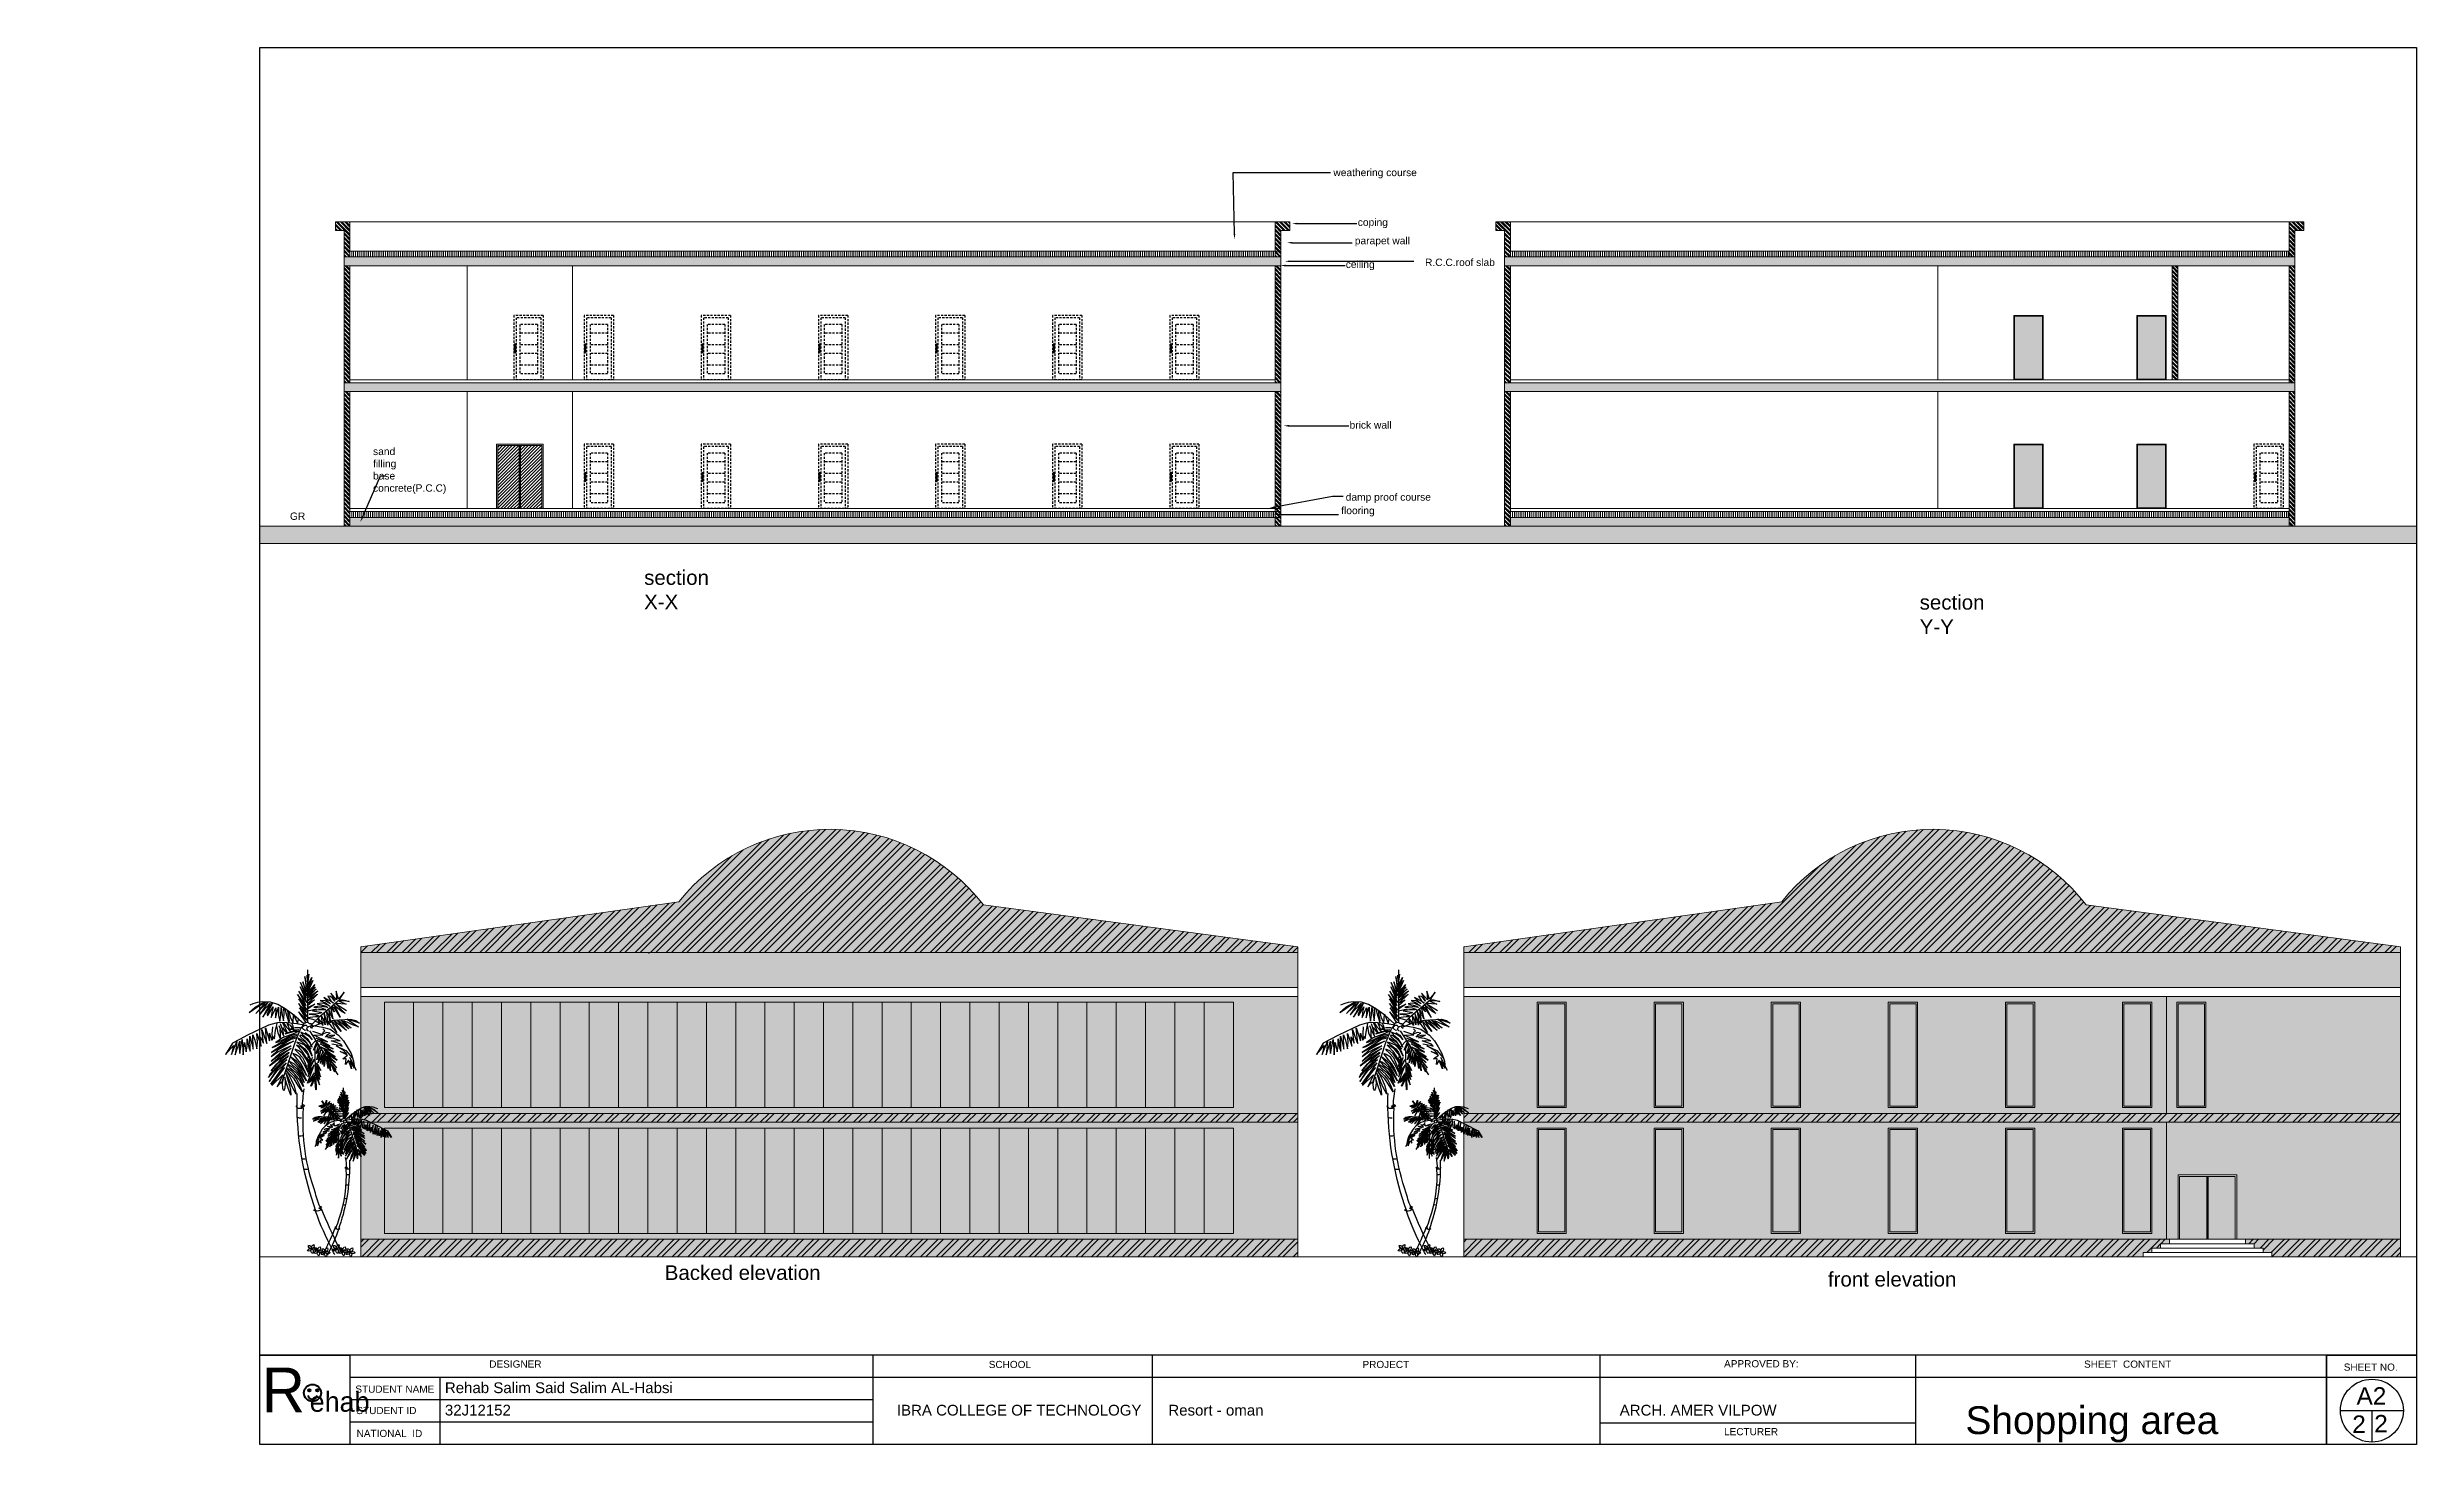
# Model space of a CAD drawing. Header units: inches. Extents: x 17 to 458, y 103 to 566.
# Drawn here: x 287.8 to 458.1, y 217.4 to 317.9 of the extents above; entities that cross this region are included whole.
import ezdxf
from ezdxf import colors
from ezdxf.entities.mleader import LeaderData, LeaderLine
from ezdxf.math import Vec2, Vec3

# ---------------------------------------------------------------- set-up
doc = ezdxf.new("R2010")
doc.units = ezdxf.units.IN
doc.header["$MEASUREMENT"] = 0
doc.linetypes.add('DASHED2', pattern=[0.375, 0.25, -0.125])
for name, color, linetype in [('DR', 32, 'Continuous'), ('PLANT', 100, 'Continuous'), ('TILE', 12, 'Continuous'), ('TREE', 94, 'Continuous'), ('WALL', 7, 'Continuous')]:
    doc.layers.add(name, color=color, linetype=linetype)
doc.layers.add('LINE', color=40, linetype='Continuous', lineweight=30)
doc.styles.get("Standard").update_dxf_attribs({"font": 'arial.ttf'})
pattern_1 = [(45, (65.9823, 198.5654), (-0.557999, 0.557999), []), (45, (66.3543, 198.5654), (-0.557999, 0.557999), [])]
pattern_2 = [(45, (60.07, 198.5654), (-0.5579989, 0.5579989), []), (45, (60.442, 198.5654), (-0.5579989, 0.5579989), [])]
pattern_3 = [(135, (52.51084, 161.39678), (-0.1562397, -0.1562397), []), (135, (52.51084, 161.50094), (-0.1562397, -0.1562397), [])]
pattern_4 = [(90, (52.51084, 161.39678), (-0.134678125, 8e-18), [])]
pattern_5 = [(90, (63.48615, 161.39678), (-0.134678125, 8e-18), [])]

msp = doc.modelspace()

# ---------------------------------------------------------------- texts
at = {"color": 18, "true_color": 0x000000}
for s, height, p in [('DESIGNER', 0.515359, (319.55944, 222.96512)), ('SCHOOL', 0.515359, (355.46015, 222.93503)), ('PROJECT', 0.515359, (382.32444, 222.93503)), ('APPROVED BY:', 0.5153587, (408.31651, 222.98663)), ('SHEET  CONTENT', 0.5153587, (434.19014, 222.95843)), ('SHEET NO.', 0.515359, (452.85678, 222.74386)), ('STUDENT NAME', 0.5153587, (309.93254, 221.15986)), ('STUDENT ID', 0.515359, (310.00645, 219.62323)), ('NATIONAL  ID', 0.5153587, (310.02493, 217.9758)), ('LECTURER', 0.515359, (408.31651, 218.10277))]:
    msp.add_text(s, height=height, dxfattribs=at).set_placement(p)
at = {"color": 3}
for s, p in [('Rehab Salim Said Salim AL-Habsi', (316.36962, 221.13183)), ('32J12152', (316.36962, 219.52133)), ('IBRA COLLEGE OF TECHNOLOGY', (348.85813, 219.51787)), ('Resort - oman', (368.37141, 219.51787)), ('ARCH. AMER VILPOW', (400.8158, 219.51787))]:
    msp.add_text(s, height=0.773038, dxfattribs=at).set_placement(p)
at = {"color": 140}
msp.add_text('A2', height=1.252322, dxfattribs=at).set_placement((453.78116, 220.3042))
at = {"color": 1}
for p in [(453.47001, 218.27412), (455.05117, 218.30816)]:
    msp.add_text('2', height=1.25232, dxfattribs=at).set_placement(p)
at = {"lineweight": 0, "attachment_point": 1}
for s, width, insert, char_height in [('weathering course', 6, (380.23128, 309.18469), 0.5260864), ('coping', 6, (381.98734, 305.60713), 0.526086), ('parapet wall', 6, (381.77522, 304.28339), 0.5260864), ('ceiling', 6, (381.12339, 302.58077), 0.526086), ('R.C.C.roof slab', 6, (386.8198, 302.72277), 0.5260864), ('brick wall', 6, (381.39663, 291.02472), 0.526086), ('sand filling base concrete(P.C.C)', 2.6012729, (311.205, 289.12289), 0.5260864), ('GR', 1.1811259, (305.23303, 284.46564), 0.526086), ('flooring', 6, (380.79564, 284.87377), 0.526086), ('damp proof course', 6, (381.12072, 285.84296), 0.5260864), ('section X-X', 6, (330.69298, 280.31526), 1.0521729), ('section Y-Y', 6, (422.37801, 278.53343), 1.0521729), ('Backed elevation', 11.8512479, (332.17614, 230.32289), 1.0521729), ('front elevation', 9.4961478, (415.7831, 229.84964), 1.0521729), ('{\\fBlackadder ITC|b0|i0|c0|p82;ehab}', 2.1558242, (306.65068, 221.2381), 1.4471532), ('Shopping area', 19.5565234, (425.66822, 220.18455), 2)]:
    msp.add_mtext_dynamic_manual_height_columns(s, width=width, gutter_width=1, heights=[0], dxfattribs=dict(at, insert=insert, char_height=char_height))
at = {"color": 5, "lineweight": 0, "insert": (303.21078, 222.96729), "char_height": 3.2103233, "attachment_point": 1}
msp.add_mtext_dynamic_manual_height_columns('{\\fBlackadder ITC|b0|i0|c0|p82;R}', width=2.1558242, gutter_width=1, heights=[0], dxfattribs=at)

# ---------------------------------------------------------------- blocks, each defined once
blk = doc.blocks.new('PLANT7')
at = {"linetype": 'ByBlock'}
for centre, start, end in [((0.47, -0.65), 47.6352, 150.3304), ((0.43, -0.41), 227.6352, 330.3304), ((0.64, -0.32), 155.6352, 258.3304), ((0.43, -0.42), 335.6352, 78.3304), ((0.7, -0.67), 119.6352, 222.3304), ((0.46, -0.63), 299.6352, 42.3304), ((0.62, -0.31), 263.6352, 6.3304), ((0.79, -0.48), 83.6352, 186.3304), ((0.68, -0.68), 11.6352, 114.3304), ((0.79, -0.47), 191.6352, 294.3304), ((0.93, -0.58), 47.6352, 150.3304), ((0.89, -0.34), 227.6352, 330.3304), ((1.1, -0.25), 155.6352, 258.3304), ((0.89, -0.35), 335.6352, 78.3304), ((1.16, -0.6), 119.6352, 222.3304), ((0.92, -0.56), 299.6352, 42.3304), ((1.25, -0.41), 83.6352, 186.3304), ((1.08, -0.24), 263.6352, 6.3304), ((1.14, -0.61), 11.6352, 114.3304), ((1.25, -0.4), 191.6352, 294.3304), ((1.33, -0.43), 47.6352, 150.3304), ((1.29, -0.19), 227.6352, 330.3304), ((1.5, -0.1), 155.6352, 258.3304), ((1.28, -0.21), 335.6352, 78.3304), ((1.55, -0.45), 119.6352, 222.3304), ((1.32, -0.42), 299.6352, 42.3304), ((1.65, -0.27), 83.6352, 186.3304), ((1.48, -0.1), 263.6352, 6.3304), ((1.54, -0.46), 11.6352, 114.3304), ((1.65, -0.25), 191.6352, 294.3304)]:
    blk.add_arc(centre, 0.192, start, end, dxfattribs=at)
blk = doc.blocks.new('A$C6227582D')
at = {"layer": 'TREE'}
for p, q in [((2.863, 9.809), (2.862, 8.019)), ((1.771, 8.798), (1.61, 9.041)), ((1.61, 9.041), (1.805, 8.803)), ((1.805, 8.803), (1.89, 9.077)), ((1.89, 9.077), (1.873, 8.786)), ((1.873, 8.786), (2.073, 9.007)), ((2.073, 9.007), (1.939, 8.733)), ((2.173, 8.906), (2.07, 8.749)), ((2.078, 8.894), (2.173, 8.906)), ((2.857, 8.847), (2.52, 9.094)), ((2.52, 9.094), (2.851, 8.758)), ((2.851, 8.758), (2.528, 8.981)), ((2.528, 8.981), (2.849, 8.667)), ((2.876, 8.914), (2.568, 9.16)), ((2.568, 9.16), (2.857, 8.847)), ((2.887, 8.953), (2.611, 9.223)), ((2.611, 9.223), (2.876, 8.914)), ((2.867, 9.039), (2.618, 9.31)), ((2.618, 9.31), (2.887, 8.953)), ((2.861, 9.136), (2.691, 9.439)), ((2.691, 9.439), (2.867, 9.039)), ((2.878, 9.236), (2.721, 9.545)), ((2.721, 9.545), (2.861, 9.136)), ((2.879, 9.407), (2.821, 9.659)), ((2.821, 9.659), (2.878, 9.236)), ((2.896, 9.626), (2.879, 9.407)), ((2.885, 9.229), (2.954, 9.58)), ((3.117, 9.233), (2.89, 8.693)), ((2.89, 8.693), (3.159, 9.076)), ((3.022, 9.4), (2.896, 8.916)), ((2.896, 8.916), (3.11, 9.371)), ((3.207, 8.97), (2.896, 8.426)), ((2.954, 9.58), (2.899, 9.053)), ((2.899, 9.053), (3.022, 9.4)), ((3.11, 9.371), (2.914, 8.846)), ((2.914, 8.846), (3.117, 9.233)), ((3.159, 9.076), (2.923, 8.586)), ((2.923, 8.586), (3.207, 8.97)), ((1.097, 7.985), (1.512, 8.118)), ((1.394, 8.121), (1.218, 8.078)), ((1.512, 8.118), (1.355, 8.013)), ((1.587, 8.108), (1.394, 8.121)), ((1.661, 8.786), (1.444, 8.728)), ((1.444, 8.728), (1.61, 8.744)), ((1.913, 8.658), (1.533, 8.422)), ((1.791, 8.734), (1.549, 8.636)), ((1.549, 8.636), (1.913, 8.658)), ((1.678, 8.417), (1.581, 8.32)), ((1.581, 8.32), (1.717, 8.395)), ((1.994, 8.089), (1.587, 8.108)), ((1.61, 8.744), (1.791, 8.734)), ((1.763, 8.786), (1.661, 8.786)), ((1.927, 8.674), (1.678, 8.417)), ((1.717, 8.395), (1.966, 8.597)), ((1.736, 8.177), (1.938, 8.488)), ((1.893, 8.48), (1.753, 8.207)), ((2.426, 8.232), (1.771, 8.798)), ((1.966, 8.597), (1.893, 8.48)), ((1.938, 8.488), (2.037, 8.559)), ((1.939, 8.733), (2.018, 8.839)), ((2.037, 8.559), (1.942, 8.378)), ((1.942, 8.378), (2.085, 8.532)), ((2.07, 8.749), (1.984, 8.667)), ((1.984, 8.667), (2.103, 8.746)), ((2.085, 8.532), (1.998, 8.138)), ((1.998, 8.138), (2.113, 8.411)), ((2.018, 8.839), (2.078, 8.894)), ((2.085, 7.993), (2.139, 8.237)), ((2.111, 8.232), (2.085, 7.993)), ((2.086, 8.648), (2.266, 8.751)), ((2.201, 8.748), (2.086, 8.648)), ((2.103, 8.746), (2.251, 8.83)), ((2.257, 8.686), (2.107, 8.57)), ((2.107, 8.57), (2.3, 8.655)), ((2.153, 8.472), (2.111, 8.232)), ((2.113, 8.411), (2.153, 8.472)), ((2.139, 8.237), (2.231, 8.428)), ((2.174, 8.521), (2.471, 8.57)), ((2.231, 8.568), (2.174, 8.521)), ((2.191, 8.193), (2.175, 7.917)), ((2.175, 7.917), (2.225, 8.112)), ((2.231, 8.428), (2.191, 8.193)), ((2.309, 8.858), (2.201, 8.748)), ((2.225, 8.112), (2.302, 8.328)), ((2.535, 8.648), (2.231, 8.568)), ((2.39, 8.508), (2.248, 8.458)), ((2.248, 8.458), (2.288, 8.439)), ((2.251, 8.83), (2.309, 8.858)), ((2.431, 8.762), (2.257, 8.686)), ((2.264, 7.929), (2.319, 8.127)), ((2.283, 8.117), (2.264, 7.929)), ((2.266, 8.751), (2.431, 8.762)), ((2.302, 8.328), (2.283, 8.117)), ((2.288, 8.439), (2.48, 8.447)), ((2.3, 8.655), (2.393, 8.665)), ((2.319, 8.127), (2.397, 8.253)), ((2.384, 8.126), (2.343, 7.91)), ((2.427, 8.365), (2.379, 8.346)), ((2.379, 8.346), (2.427, 8.327)), ((2.397, 8.253), (2.384, 8.126)), ((2.648, 8.528), (2.39, 8.508)), ((2.393, 8.665), (2.535, 8.648)), ((2.759, 7.908), (2.426, 8.232)), ((2.426, 8.052), (2.486, 8.133)), ((2.697, 8.409), (2.427, 8.365)), ((2.427, 8.327), (2.515, 8.305)), ((2.506, 8.098), (2.448, 7.955)), ((2.471, 8.57), (2.648, 8.528)), ((2.48, 8.447), (2.697, 8.409)), ((2.597, 8.268), (2.483, 8.238)), ((2.483, 8.238), (2.525, 8.202)), ((2.486, 8.133), (2.506, 8.134)), ((2.506, 8.134), (2.506, 8.098)), ((2.515, 8.305), (2.81, 8.289)), ((2.525, 8.202), (2.596, 8.198)), ((2.861, 8.404), (2.564, 8.481)), ((2.596, 8.198), (2.864, 8.17)), ((2.81, 8.289), (2.597, 8.268)), ((2.865, 8.526), (2.615, 8.639)), ((2.615, 8.639), (2.863, 8.465)), ((2.864, 8.17), (2.615, 8.1)), ((2.849, 8.667), (2.628, 8.785)), ((2.628, 8.785), (2.866, 8.576)), ((2.863, 8.465), (2.861, 8.404)), ((2.866, 8.576), (2.865, 8.526)), ((3.144, 8.515), (2.886, 8.077)), ((2.886, 8.077), (3.172, 8.372)), ((3.172, 8.664), (2.895, 8.217)), ((2.895, 8.217), (3.144, 8.515)), ((2.896, 8.426), (3.166, 8.815)), ((3.166, 8.815), (2.905, 8.349)), ((2.905, 8.349), (3.172, 8.664)), ((3.172, 8.372), (2.939, 8.015)), ((2.995, 7.963), (3.331, 8.257)), ((3.212, 7.989), (3.174, 8.111)), ((3.321, 8.239), (3.25, 8.073)), ((3.341, 8.291), (3.321, 8.239)), ((3.331, 8.257), (3.631, 8.472)), ((3.356, 7.983), (3.341, 8.291)), ((3.461, 8.197), (3.356, 7.983)), ((3.514, 8.392), (3.461, 8.197)), ((3.486, 8.08), (3.532, 8.303)), ((3.572, 8.23), (3.5, 8.007)), ((3.537, 8.42), (3.514, 8.392)), ((3.532, 8.303), (3.537, 8.42)), ((3.651, 8.499), (3.572, 8.23)), ((3.631, 8.472), (3.88, 8.627)), ((3.675, 8.508), (3.651, 8.499)), ((3.666, 8.288), (3.675, 8.508)), ((3.687, 8.067), (3.666, 8.288)), ((3.73, 8.268), (3.687, 8.067)), ((3.769, 8.521), (3.73, 8.268)), ((3.778, 8.249), (3.769, 8.521)), ((3.814, 8.056), (3.778, 8.249)), ((3.856, 8.243), (3.814, 8.056)), ((3.862, 8.532), (3.856, 8.243)), ((3.962, 8.163), (3.862, 8.532)), ((3.88, 8.627), (4.13, 8.709)), ((3.976, 8.47), (3.948, 8.505)), ((3.948, 8.505), (3.962, 8.163)), ((4.106, 8.181), (3.976, 8.47)), ((4.046, 8.542), (4.091, 8.364)), ((4.232, 8.232), (4.046, 8.542)), ((4.395, 8.194), (4.07, 8.66)), ((4.07, 8.66), (4.241, 8.299)), ((4.091, 8.364), (4.106, 8.181)), ((4.13, 8.709), (4.407, 8.714)), ((4.511, 8.273), (4.14, 8.672)), ((4.14, 8.672), (4.395, 8.194)), ((4.224, 8.7), (4.511, 8.273)), ((4.632, 8.32), (4.224, 8.7)), ((4.241, 8.299), (4.232, 8.232)), ((4.575, 8.547), (4.291, 8.706)), ((4.291, 8.706), (4.632, 8.32)), ((4.376, 8.693), (4.671, 8.522)), ((4.407, 8.714), (4.581, 8.691)), ((4.709, 8.45), (4.575, 8.547)), ((4.581, 8.691), (4.733, 8.645)), ((4.671, 8.522), (4.864, 8.353)), ((4.864, 8.353), (4.709, 8.45)), ((4.733, 8.645), (4.843, 8.602)), ((1.218, 8.078), (1.097, 7.985)), ((1.355, 8.013), (1.129, 7.859)), ((1.129, 7.859), (1.327, 7.934)), ((1.327, 7.934), (1.518, 8.026)), ((1.374, 7.814), (1.732, 8.085)), ((1.633, 8.058), (1.374, 7.814)), ((1.455, 7.79), (1.844, 8.086)), ((1.732, 8.085), (1.455, 7.79)), ((1.634, 7.388), (1.507, 7.176)), ((1.518, 8.026), (1.633, 8.058)), ((1.857, 8.079), (1.539, 7.735)), ((1.539, 7.735), (1.764, 7.923)), ((1.806, 7.576), (1.634, 7.388)), ((1.87, 7.916), (1.719, 7.697)), ((1.719, 7.697), (1.879, 7.881)), ((1.731, 7.265), (1.957, 7.351)), ((1.752, 7.38), (1.874, 7.429)), ((1.926, 7.392), (1.752, 7.38)), ((1.764, 7.923), (1.974, 8.085)), ((2.095, 7.784), (1.806, 7.576)), ((1.823, 6.216), (2.791, 7.723)), ((1.844, 8.086), (1.857, 8.079)), ((1.985, 7.899), (1.866, 7.663)), ((1.866, 7.663), (1.999, 7.818)), ((1.974, 8.085), (1.87, 7.916)), ((1.874, 7.429), (1.973, 7.46)), ((1.879, 7.881), (2.052, 8.062)), ((2.056, 7.382), (1.926, 7.392)), ((1.939, 7.574), (2.087, 7.562)), ((2.082, 7.517), (1.939, 7.574)), ((1.957, 7.351), (2.056, 7.382)), ((1.973, 7.46), (2.172, 7.483)), ((2.052, 8.062), (1.985, 7.899)), ((1.986, 7.108), (2.542, 7.399)), ((2.273, 8.019), (1.994, 8.089)), ((1.999, 7.818), (2.169, 8.049)), ((2.172, 7.483), (2.082, 7.517)), ((2.087, 7.562), (2.252, 7.512)), ((2.093, 7.644), (2.219, 7.666)), ((2.172, 7.604), (2.093, 7.644)), ((2.357, 7.854), (2.095, 7.784)), ((2.105, 7.216), (2.576, 7.468)), ((2.542, 7.399), (2.105, 7.216)), ((2.252, 7.512), (2.172, 7.604)), ((2.181, 7.347), (2.656, 7.574)), ((2.576, 7.468), (2.181, 7.347)), ((2.219, 7.666), (2.369, 7.603)), ((2.489, 7.952), (2.273, 8.019)), ((2.276, 7.727), (2.346, 7.792)), ((2.309, 7.7), (2.276, 7.727)), ((2.369, 7.603), (2.309, 7.7)), ((2.339, 7.593), (2.682, 7.699)), ((2.656, 7.574), (2.339, 7.593)), ((2.343, 7.91), (2.426, 8.052)), ((2.606, 7.894), (2.357, 7.854)), ((2.448, 7.955), (2.526, 8.021)), ((2.486, 7.256), (2.514, 7.298)), ((2.762, 7.842), (2.489, 7.952)), ((2.514, 7.298), (2.664, 7.068)), ((2.526, 8.021), (2.596, 8.041)), ((2.548, 7.348), (2.583, 7.398)), ((2.664, 7.068), (2.548, 7.348)), ((2.583, 7.398), (2.792, 7.173)), ((2.76, 7.913), (2.606, 7.894)), ((2.818, 7.58), (2.711, 7.418)), ((2.711, 7.418), (2.813, 7.528)), ((2.712, 7.161), (2.793, 7.313)), ((2.776, 7.302), (2.712, 7.161)), ((2.72, 7.932), (2.715, 7.922)), ((2.955, 7.381), (2.753, 7.102)), ((2.753, 7.102), (2.892, 7.297)), ((2.88, 7.465), (2.776, 7.302)), ((2.793, 7.313), (2.9, 7.424)), ((2.813, 7.528), (2.943, 7.613)), ((2.95, 7.669), (2.818, 7.58)), ((2.849, 7.849), (2.837, 7.858)), ((3.04, 7.604), (2.88, 7.465)), ((2.892, 7.297), (3.027, 7.398)), ((2.9, 7.424), (3.049, 7.552)), ((3.033, 7.339), (2.902, 7.222)), ((2.976, 7.748), (2.907, 7.763)), ((2.949, 7.989), (2.936, 7.994)), ((2.943, 7.613), (3.1, 7.679)), ((3.117, 7.529), (2.955, 7.381)), ((2.963, 7.239), (3.121, 7.298)), ((3.003, 7.886), (2.983, 7.898)), ((2.993, 7.919), (3.231, 7.964)), ((2.993, 7.918), (3.008, 7.91)), ((2.994, 7.962), (2.995, 7.963)), ((3.008, 7.91), (3.036, 7.881)), ((3.027, 7.398), (3.181, 7.47)), ((3.171, 7.441), (3.033, 7.339)), ((3.036, 7.881), (3.093, 7.818)), ((3.1, 7.679), (3.04, 7.604)), ((3.049, 7.552), (3.117, 7.577)), ((3.283, 7.362), (3.093, 7.818)), ((3.233, 7.341), (3.103, 7.222)), ((3.111, 7.827), (3.284, 7.826)), ((3.117, 7.577), (3.135, 7.569)), ((3.135, 7.569), (3.117, 7.529)), ((3.121, 7.298), (3.233, 7.341)), ((3.338, 7.774), (3.158, 7.76)), ((3.158, 7.76), (3.32, 7.729)), ((3.302, 7.712), (3.159, 7.709)), ((3.159, 7.709), (3.322, 7.637)), ((3.181, 7.47), (3.171, 7.441)), ((3.25, 8.073), (3.212, 7.989)), ((3.32, 7.602), (3.215, 7.617)), ((3.23, 7.561), (3.466, 7.496)), ((3.231, 7.964), (3.561, 7.998)), ((3.308, 7.513), (3.256, 7.514)), ((3.279, 7.465), (3.44, 7.424)), ((3.753, 5.928), (3.283, 7.362)), ((3.284, 7.826), (3.469, 7.776)), ((3.43, 7.684), (3.302, 7.712)), ((3.369, 7.493), (3.308, 7.513)), ((3.32, 7.729), (3.5, 7.668)), ((3.458, 7.551), (3.32, 7.602)), ((3.322, 7.637), (3.545, 7.553)), ((3.457, 7.914), (3.335, 7.745)), ((3.335, 7.745), (3.356, 7.878)), ((3.469, 7.776), (3.338, 7.774)), ((3.344, 7.368), (3.571, 7.251)), ((3.615, 7.267), (3.344, 7.368)), ((3.356, 7.878), (3.405, 7.97)), ((3.452, 7.458), (3.369, 7.493)), ((3.636, 7.62), (3.43, 7.684)), ((3.44, 7.424), (3.708, 7.262)), ((3.592, 7.39), (3.452, 7.458)), ((3.453, 7.703), (3.513, 7.873)), ((3.601, 7.864), (3.453, 7.703)), ((3.56, 7.977), (3.457, 7.914)), ((3.703, 7.43), (3.458, 7.551)), ((3.466, 7.496), (3.68, 7.393)), ((3.5, 8.007), (3.486, 8.08)), ((3.5, 7.668), (3.636, 7.62)), ((3.513, 7.873), (3.56, 7.977)), ((3.545, 7.553), (3.722, 7.482)), ((3.548, 7.647), (3.608, 7.781)), ((3.64, 7.727), (3.548, 7.647)), ((3.561, 7.998), (3.835, 8.007)), ((3.744, 7.297), (3.592, 7.39)), ((3.691, 7.995), (3.601, 7.864)), ((3.608, 7.781), (3.706, 7.99)), ((3.724, 7.835), (3.64, 7.727)), ((3.784, 7.732), (3.678, 7.538)), ((3.678, 7.538), (3.703, 7.715)), ((3.68, 7.393), (3.866, 7.271)), ((3.706, 7.99), (3.691, 7.995)), ((3.703, 7.715), (3.785, 7.965)), ((3.873, 7.345), (3.703, 7.43)), ((3.722, 7.482), (3.949, 7.331)), ((3.968, 7.193), (3.744, 7.297)), ((3.849, 7.906), (3.784, 7.732)), ((3.881, 7.658), (3.787, 7.434)), ((3.787, 7.434), (3.79, 7.605)), ((3.79, 7.605), (3.796, 7.774)), ((3.835, 8.007), (3.954, 7.982)), ((3.949, 7.331), (3.873, 7.345)), ((3.925, 7.878), (3.881, 7.658)), ((3.959, 7.745), (3.909, 7.976)), ((3.954, 7.982), (4.196, 7.916)), ((3.999, 7.451), (3.959, 7.745)), ((4.061, 7.531), (3.999, 7.451)), ((4.071, 7.627), (4.052, 7.856)), ((4.056, 7.431), (4.071, 7.627)), ((4.094, 7.42), (4.056, 7.431)), ((4.163, 7.64), (4.094, 7.42)), ((4.302, 7.832), (4.162, 7.384)), ((4.162, 7.384), (4.163, 7.64)), ((4.196, 7.916), (4.912, 7.575)), ((4.254, 7.294), (4.302, 7.832)), ((4.283, 7.346), (4.254, 7.294)), ((4.427, 7.77), (4.283, 7.346)), ((4.375, 7.302), (4.427, 7.77)), ((4.479, 7.52), (4.375, 7.302)), ((4.603, 7.638), (4.455, 7.202)), ((4.455, 7.202), (4.479, 7.52)), ((4.579, 7.339), (4.603, 7.638)), ((4.597, 7.104), (4.579, 7.339)), ((4.672, 7.4), (4.597, 7.104)), ((4.734, 7.592), (4.672, 7.4)), ((4.724, 7.094), (4.734, 7.592)), ((4.84, 7.547), (4.773, 7.282)), ((4.831, 7.029), (4.84, 7.547)), ((4.923, 7.456), (4.874, 7.158)), ((4.912, 7.575), (5.193, 7.423)), ((4.923, 7.189), (4.923, 7.456)), ((5.024, 7.32), (4.958, 7.005)), ((5.063, 6.909), (5.024, 7.32)), ((5.097, 7.427), (5.063, 6.909)), ((5.181, 6.944), (5.097, 7.427)), ((5.182, 7.368), (5.207, 7.124)), ((5.337, 6.907), (5.182, 7.368)), ((5.193, 7.423), (5.431, 7.302)), ((5.281, 7.363), (5.337, 6.907)), ((5.465, 6.92), (5.281, 7.363)), ((5.431, 7.302), (5.664, 6.919)), ((1.43, 6.828), (1.204, 6.376)), ((1.261, 6.443), (1.412, 6.704)), ((1.291, 6.685), (1.261, 6.443)), ((1.38, 6.953), (1.291, 6.685)), ((1.555, 7.057), (1.328, 6.791)), ((1.362, 6.423), (1.469, 6.727)), ((1.412, 6.704), (1.362, 6.423)), ((1.507, 7.176), (1.38, 6.953)), ((1.469, 6.727), (1.565, 6.577)), ((1.496, 6.896), (1.747, 7.02)), ((1.663, 6.765), (1.496, 6.896)), ((1.532, 6.944), (1.647, 7.059)), ((1.747, 7.02), (1.532, 6.944)), ((1.565, 6.577), (1.545, 6.768)), ((1.545, 6.768), (1.663, 6.765)), ((1.894, 7.208), (1.555, 7.057)), ((1.647, 7.059), (1.894, 7.208)), ((1.68, 7.204), (1.731, 7.265)), ((1.78, 7.233), (1.68, 7.204)), ((2.031, 7.279), (1.78, 7.233)), ((1.852, 6.719), (2.3, 7.055)), ((2.278, 6.986), (1.852, 6.719)), ((1.87, 6.458), (2.201, 6.873)), ((2.118, 6.716), (1.87, 6.458)), ((1.894, 6.389), (2.026, 6.563)), ((1.91, 6.647), (2.278, 6.986)), ((2.201, 6.873), (1.91, 6.647)), ((1.92, 6.839), (2.403, 7.17)), ((2.3, 7.055), (1.92, 6.839)), ((1.94, 6.32), (2.12, 6.708)), ((2.026, 6.563), (1.94, 6.32)), ((1.969, 6.994), (2.433, 7.278)), ((2.403, 7.17), (1.969, 6.994)), ((2.433, 7.278), (1.986, 7.108)), ((2.085, 6.362), (2.188, 6.782)), ((2.12, 6.708), (2.085, 6.362)), ((2.167, 6.435), (2.236, 6.867)), ((2.188, 6.782), (2.167, 6.435)), ((2.236, 6.867), (2.299, 6.505)), ((2.299, 6.505), (2.265, 6.951)), ((2.265, 6.951), (2.351, 6.574)), ((2.351, 6.574), (2.295, 6.977)), ((2.295, 6.977), (2.422, 6.604)), ((2.422, 6.604), (2.347, 7.023)), ((2.347, 7.023), (2.498, 6.633)), ((2.498, 6.633), (2.401, 7.095)), ((2.401, 7.095), (2.552, 6.733)), ((2.5, 6.534), (2.416, 6.372)), ((2.583, 6.526), (2.418, 6.153)), ((2.445, 6.059), (2.583, 6.526)), ((2.552, 6.733), (2.451, 7.171)), ((2.451, 7.171), (2.574, 6.952)), ((2.466, 6.374), (2.561, 6.621)), ((2.574, 6.952), (2.486, 7.256)), ((2.561, 6.621), (2.5, 6.534)), ((2.599, 6.162), (2.611, 7.127)), ((2.735, 6.556), (2.63, 6.747)), ((2.63, 6.747), (2.671, 6.705)), ((2.635, 6.548), (2.649, 6.552)), ((2.857, 6.148), (2.635, 6.548)), ((2.871, 5.93), (2.635, 6.548)), ((2.649, 6.552), (2.835, 6.241)), ((2.671, 6.705), (2.843, 6.414)), ((2.843, 6.414), (2.698, 6.808)), ((2.698, 6.808), (2.856, 6.502)), ((2.703, 6.861), (2.82, 7.079)), ((2.778, 7.051), (2.703, 6.861)), ((2.825, 6.359), (2.735, 6.556)), ((2.742, 6.485), (2.825, 6.359)), ((2.835, 6.241), (2.742, 6.485)), ((2.862, 6.988), (2.763, 6.749)), ((2.763, 6.749), (2.875, 6.951)), ((2.856, 6.502), (2.776, 6.781)), ((2.776, 6.781), (2.883, 6.682)), ((2.902, 7.222), (2.778, 7.051)), ((2.792, 6.546), (2.903, 6.74)), ((2.864, 6.716), (2.792, 6.546)), ((2.82, 7.079), (2.963, 7.239)), ((2.883, 6.682), (2.83, 6.864)), ((2.9, 6.497), (2.847, 6.297)), ((2.956, 7.11), (2.862, 6.988)), ((2.954, 6.869), (2.864, 6.716)), ((2.875, 6.951), (3.002, 7.092)), ((2.958, 6.651), (2.9, 6.497)), ((2.903, 6.74), (3.038, 6.939)), ((2.914, 6.446), (3.003, 6.621)), ((3.059, 7.025), (2.954, 6.869)), ((3.103, 7.222), (2.956, 7.11)), ((3.037, 6.808), (2.958, 6.651)), ((3.002, 7.092), (3.122, 7.185)), ((3.101, 6.592), (3.002, 6.43)), ((3.003, 6.621), (3.132, 6.821)), ((3.009, 6.379), (3.128, 6.56)), ((3.171, 6.961), (3.037, 6.808)), ((3.038, 6.939), (3.158, 7.035)), ((3.179, 7.163), (3.059, 7.025)), ((3.223, 6.743), (3.101, 6.592)), ((3.222, 6.569), (3.117, 6.443)), ((3.122, 7.185), (3.246, 7.233)), ((3.128, 6.56), (3.245, 6.689)), ((3.132, 6.821), (3.277, 6.915)), ((3.158, 7.035), (3.288, 7.103)), ((3.29, 7.08), (3.171, 6.961)), ((3.172, 6.449), (3.315, 6.58)), ((3.246, 7.233), (3.179, 7.163)), ((3.396, 6.564), (3.219, 6.42)), ((3.347, 6.721), (3.222, 6.569)), ((3.351, 6.914), (3.223, 6.743)), ((3.245, 6.689), (3.432, 6.823)), ((3.277, 6.915), (3.363, 6.953)), ((3.288, 7.103), (3.29, 7.08)), ((3.315, 6.58), (3.432, 6.649)), ((3.432, 6.823), (3.347, 6.721)), ((3.363, 6.953), (3.351, 6.914)), ((3.355, 6.457), (3.497, 6.55)), ((3.515, 6.696), (3.396, 6.564)), ((3.43, 7.217), (3.53, 7.14)), ((3.632, 7.136), (3.43, 7.217)), ((3.431, 7.119), (3.553, 7.035)), ((3.612, 7.031), (3.431, 7.119)), ((3.432, 6.649), (3.515, 6.696)), ((3.555, 6.565), (3.454, 6.463)), ((3.497, 6.55), (3.555, 6.565)), ((3.505, 6.99), (3.515, 6.95)), ((3.724, 6.845), (3.505, 6.99)), ((3.623, 6.798), (3.513, 6.881)), ((3.513, 6.881), (3.59, 6.803)), ((3.515, 6.95), (3.79, 6.733)), ((3.53, 7.14), (3.805, 6.968)), ((3.553, 7.035), (3.785, 6.862)), ((3.571, 7.251), (3.866, 7.078)), ((3.89, 6.484), (3.574, 6.745)), ((3.574, 6.745), (3.707, 6.603)), ((3.59, 6.803), (3.831, 6.569)), ((3.908, 6.359), (3.596, 6.625)), ((3.596, 6.625), (3.731, 6.46)), ((3.835, 6.898), (3.612, 7.031)), ((3.859, 7.123), (3.615, 7.267)), ((3.916, 6.596), (3.623, 6.798)), ((3.877, 7.004), (3.632, 7.136)), ((3.707, 6.603), (3.926, 6.387)), ((3.708, 7.262), (4.098, 6.988)), ((3.949, 6.688), (3.724, 6.845)), ((3.785, 6.862), (4.168, 6.529)), ((3.79, 6.733), (4.11, 6.362)), ((3.805, 6.968), (4.107, 6.686)), ((3.831, 6.569), (4.147, 6.255)), ((4.107, 6.686), (3.835, 6.898)), ((4.098, 6.988), (3.859, 7.123)), ((3.866, 7.271), (4.079, 7.152)), ((3.866, 7.078), (4.106, 6.847)), ((4.106, 6.847), (3.877, 7.004)), ((4.199, 6.132), (3.89, 6.484)), ((4.11, 6.362), (3.916, 6.596)), ((4.168, 6.529), (3.949, 6.688)), ((4.079, 7.152), (3.968, 7.193)), ((4.773, 7.282), (4.724, 7.094)), ((4.874, 7.158), (4.831, 7.029)), ((4.958, 7.005), (4.923, 7.189)), ((5.207, 7.124), (5.181, 6.944)), ((5.397, 7.223), (5.465, 6.92)), ((5.664, 6.919), (5.397, 7.223)), ((1.624, 5.672), (1.634, 5.544)), ((1.634, 5.544), (1.669, 5.691)), ((1.669, 5.691), (1.635, 5.443)), ((1.644, 5.78), (1.645, 4.729)), ((2.418, 6.153), (2.465, 6.353)), ((2.489, 6.14), (2.445, 6.059)), ((2.607, 6.25), (2.462, 5.877)), ((2.462, 5.877), (2.484, 6.003)), ((2.465, 6.353), (2.466, 6.374)), ((2.484, 6.003), (2.589, 6.344)), ((2.497, 6.144), (2.489, 6.14)), ((2.583, 6.407), (2.497, 6.144)), ((2.587, 6.139), (2.576, 5.708)), ((2.576, 5.708), (2.587, 5.715)), ((2.589, 6.344), (2.583, 6.407)), ((2.587, 5.715), (2.613, 6.096)), ((2.587, 6.084), (2.647, 6.012)), ((2.604, 6.192), (2.607, 6.227)), ((2.707, 6.014), (2.604, 6.192)), ((2.607, 6.227), (2.773, 5.986)), ((2.647, 6.012), (2.611, 6.139)), ((2.611, 6.139), (2.7, 6.006)), ((2.613, 6.096), (2.746, 5.823)), ((2.753, 5.843), (2.627, 6.136)), ((2.635, 6.285), (2.871, 5.93)), ((2.635, 6.285), (2.806, 5.952)), ((2.7, 6.006), (2.707, 6.014)), ((2.746, 5.823), (2.753, 5.843)), ((2.847, 6.297), (2.914, 6.446)), ((3.032, 6.293), (2.9, 6.016)), ((2.9, 6.016), (3.058, 6.264)), ((3.002, 6.43), (2.904, 6.199)), ((2.904, 6.199), (3.009, 6.379)), ((3.093, 6.224), (2.983, 5.964)), ((2.983, 5.964), (3.099, 6.175)), ((2.999, 5.823), (3.126, 6.034)), ((3.074, 6.013), (2.999, 5.823)), ((3.117, 6.443), (3.032, 6.293)), ((3.137, 5.87), (3.044, 5.642)), ((3.044, 5.642), (3.183, 5.856)), ((3.058, 6.264), (3.172, 6.449)), ((3.159, 6.188), (3.074, 6.013)), ((3.219, 6.42), (3.093, 6.224)), ((3.099, 6.175), (3.22, 6.339)), ((3.126, 6.034), (3.284, 6.23)), ((3.237, 6.066), (3.137, 5.87)), ((3.286, 6.32), (3.159, 6.188)), ((3.183, 5.856), (3.325, 6.079)), ((3.22, 6.339), (3.355, 6.457)), ((3.337, 6.182), (3.237, 6.066)), ((3.323, 5.841), (3.26, 5.562)), ((3.26, 5.562), (3.368, 5.763)), ((3.284, 6.23), (3.404, 6.349)), ((3.454, 6.463), (3.286, 6.32)), ((3.41, 6.039), (3.323, 5.841)), ((3.325, 6.079), (3.462, 6.225)), ((3.459, 6.317), (3.337, 6.182)), ((3.368, 5.763), (3.465, 5.971)), ((3.404, 6.349), (3.507, 6.415)), ((3.515, 6.248), (3.41, 6.039)), ((3.44, 5.526), (3.527, 5.761)), ((3.453, 5.695), (3.44, 5.526)), ((3.485, 5.86), (3.453, 5.695)), ((3.588, 6.433), (3.459, 6.317)), ((3.462, 6.225), (3.595, 6.369)), ((3.465, 5.971), (3.534, 6.164)), ((3.558, 6.113), (3.485, 5.86)), ((3.507, 6.415), (3.588, 6.433)), ((3.595, 6.369), (3.515, 6.248)), ((3.527, 5.761), (3.586, 5.941)), ((3.534, 6.164), (3.611, 6.291)), ((3.611, 6.291), (3.558, 6.113)), ((3.586, 5.941), (3.644, 6.14)), ((3.644, 6.14), (3.627, 5.938)), ((3.627, 5.938), (3.642, 5.767)), ((3.642, 5.767), (3.681, 5.669)), ((3.648, 6.471), (3.826, 6.241)), ((3.892, 6.205), (3.648, 6.471)), ((3.724, 5.936), (3.672, 6.139)), ((3.681, 5.669), (3.712, 5.749)), ((3.712, 5.749), (3.724, 5.936)), ((4.089, 5.858), (3.715, 6.226)), ((3.715, 6.226), (3.909, 5.812)), ((3.731, 6.46), (4.115, 5.903)), ((3.909, 5.812), (3.769, 5.977)), ((3.826, 6.241), (4.092, 5.862)), ((4.115, 5.903), (3.892, 6.205)), ((4.181, 5.988), (3.908, 6.359)), ((3.926, 6.387), (4.181, 5.988)), ((4.147, 6.255), (4.199, 6.132)), ((0.583, 5.024), (0.47, 4.925)), ((0.47, 4.925), (0.561, 4.982)), ((0.547, 5.096), (0.482, 5.071)), ((0.636, 5.123), (0.547, 5.096)), ((0.561, 4.982), (0.639, 5.039)), ((0.756, 5.125), (0.583, 5.024)), ((0.806, 5.132), (0.606, 4.905)), ((0.606, 4.905), (0.845, 5.128)), ((0.738, 5.137), (0.636, 5.123)), ((0.639, 5.039), (0.806, 5.132)), ((0.845, 5.128), (0.677, 4.878)), ((0.677, 4.878), (0.895, 5.112)), ((0.901, 5.134), (0.738, 5.137)), ((0.895, 5.112), (0.745, 4.832)), ((0.745, 4.832), (0.935, 5.105)), ((0.935, 5.105), (0.835, 4.893)), ((0.835, 4.893), (0.841, 4.854)), ((0.841, 4.854), (0.95, 5.036)), ((1.047, 5.086), (0.901, 5.134)), ((0.914, 4.824), (0.991, 4.994)), ((0.923, 4.931), (0.914, 4.824)), ((0.95, 5.036), (0.923, 4.931)), ((0.991, 4.994), (1.007, 5.014)), ((0.999, 4.814), (1.058, 5.03)), ((1.007, 5.014), (0.999, 4.814)), ((1.193, 4.995), (1.047, 5.086)), ((1.058, 5.03), (1.061, 4.86)), ((1.061, 4.86), (1.086, 4.751)), ((1.086, 4.751), (1.107, 4.864)), ((1.107, 4.864), (1.112, 5.024)), ((1.112, 5.024), (1.135, 4.875)), ((1.135, 4.875), (1.161, 4.757)), ((1.161, 4.757), (1.173, 4.887)), ((1.167, 5.016), (1.181, 5.011)), ((1.173, 4.887), (1.167, 5.016)), ((1.181, 5.011), (1.228, 4.853)), ((1.369, 4.868), (1.193, 4.995)), ((1.248, 4.964), (1.262, 4.948)), ((1.251, 4.896), (1.248, 4.964)), ((1.279, 4.765), (1.251, 4.896)), ((1.262, 4.948), (1.293, 4.833)), ((1.354, 4.708), (1.363, 4.889)), ((1.363, 4.889), (1.375, 4.858)), ((1.567, 4.696), (1.369, 4.868)), ((1.375, 4.858), (1.417, 4.761)), ((1.609, 5.062), (1.442, 5.287)), ((1.442, 5.287), (1.624, 4.968)), ((1.619, 4.922), (1.462, 5.108)), ((1.462, 5.108), (1.625, 4.845)), ((1.63, 4.763), (1.463, 4.936)), ((1.463, 4.936), (1.599, 4.727)), ((1.624, 4.968), (1.466, 5.196)), ((1.466, 5.196), (1.619, 4.922)), ((1.628, 5.125), (1.47, 5.349)), ((1.47, 5.349), (1.609, 5.062)), ((1.625, 4.845), (1.479, 5.02)), ((1.479, 5.02), (1.63, 4.763)), ((1.614, 5.214), (1.495, 5.441)), ((1.495, 5.441), (1.628, 5.125)), ((1.625, 5.255), (1.499, 5.522)), ((1.499, 5.522), (1.614, 5.214)), ((1.623, 5.336), (1.55, 5.539)), ((1.55, 5.539), (1.625, 5.255)), ((1.631, 5.439), (1.59, 5.645)), ((1.59, 5.645), (1.623, 5.336)), ((1.788, 5.486), (1.63, 5.277)), ((1.63, 5.277), (1.792, 5.436)), ((1.635, 5.443), (1.727, 5.624)), ((1.792, 5.436), (1.636, 5.254)), ((1.636, 5.254), (1.817, 5.399)), ((1.745, 5.562), (1.642, 5.327)), ((1.642, 5.327), (1.788, 5.486)), ((1.782, 5.178), (1.642, 5.056)), ((1.642, 5.056), (1.643, 5.026)), ((1.643, 5.026), (1.79, 5.093)), ((1.79, 5.093), (1.644, 4.991)), ((1.644, 4.991), (1.645, 4.955)), ((1.727, 5.624), (1.645, 5.384)), ((1.645, 5.384), (1.745, 5.562)), ((1.645, 4.955), (1.82, 5)), ((1.817, 5.399), (1.647, 5.215)), ((1.647, 5.215), (1.846, 5.36)), ((1.846, 5.36), (1.651, 5.162)), ((1.651, 5.162), (1.84, 5.293)), ((1.84, 5.293), (1.652, 5.109)), ((1.652, 5.109), (1.782, 5.178)), ((1.848, 4.897), (1.675, 4.887)), ((1.675, 4.887), (1.8, 4.875)), ((1.869, 4.98), (1.741, 4.958)), ((1.741, 4.958), (1.9, 4.932)), ((1.874, 5.052), (1.77, 5.027)), ((1.77, 5.027), (1.921, 5.016)), ((1.8, 4.875), (1.867, 4.857)), ((1.92, 5.108), (1.837, 5.098)), ((1.837, 5.098), (2.015, 5.051)), ((1.867, 4.857), (1.842, 4.836)), ((1.9, 4.91), (1.848, 4.897)), ((1.981, 4.975), (1.869, 4.98)), ((2.048, 5.024), (1.874, 5.052)), ((1.995, 5.158), (1.898, 5.165)), ((1.898, 5.165), (1.999, 5.12)), ((1.9, 4.854), (2.285, 5.186)), ((1.9, 4.932), (1.928, 4.921)), ((1.928, 4.921), (1.9, 4.91)), ((1.963, 4.793), (1.918, 4.866)), ((1.918, 4.866), (1.925, 4.792)), ((1.974, 5.102), (1.92, 5.108)), ((1.921, 5.016), (2.005, 4.986)), ((2.003, 5.205), (1.969, 5.221)), ((1.969, 5.221), (2.033, 5.157)), ((2.019, 4.783), (1.973, 4.91)), ((1.973, 4.91), (1.984, 4.786)), ((2.088, 5.052), (1.974, 5.102)), ((2.005, 4.986), (1.981, 4.975)), ((2.1, 5.098), (1.995, 5.158)), ((1.999, 5.12), (2.088, 5.052)), ((2.09, 5.155), (2.003, 5.205)), ((2.015, 5.051), (2.048, 5.024)), ((2.069, 4.857), (2.015, 4.969)), ((2.015, 4.969), (2.038, 4.831)), ((2.033, 5.157), (2.1, 5.098)), ((2.104, 5.242), (2.049, 5.249)), ((2.049, 5.249), (2.109, 5.157)), ((2.084, 4.959), (2.061, 4.995)), ((2.061, 4.995), (2.085, 4.854)), ((2.1, 4.714), (2.069, 4.857)), ((2.152, 4.799), (2.084, 4.959)), ((2.16, 5.109), (2.09, 5.155)), ((2.184, 4.94), (2.101, 5.03)), ((2.101, 5.03), (2.152, 4.799)), ((2.14, 5.21), (2.104, 5.242)), ((2.225, 5.179), (2.108, 5.309)), ((2.108, 5.309), (2.186, 5.148)), ((2.109, 5.157), (2.16, 5.109)), ((2.128, 5.046), (2.184, 4.94)), ((2.187, 5.004), (2.128, 5.046)), ((2.186, 5.148), (2.14, 5.21)), ((2.17, 5.068), (2.213, 4.999)), ((2.316, 4.95), (2.17, 5.068)), ((2.305, 4.822), (2.187, 5.004)), ((2.193, 5.113), (2.339, 4.963)), ((2.415, 5.091), (2.202, 5.104)), ((2.202, 5.104), (2.424, 4.965)), ((2.213, 4.999), (2.295, 4.839)), ((2.265, 5.189), (2.215, 5.35)), ((2.215, 5.35), (2.225, 5.179)), ((2.379, 5.329), (2.265, 5.189)), ((2.379, 5.154), (2.273, 5.149)), ((2.273, 5.149), (2.415, 5.091)), ((2.285, 5.186), (2.379, 5.329)), ((2.29, 5.179), (2.35, 5.179)), ((2.396, 4.906), (2.316, 4.95)), ((2.339, 4.963), (2.396, 4.906)), ((2.35, 5.179), (2.477, 5.145)), ((2.477, 5.145), (2.379, 5.154)), ((0.137, 4.308), (0, 4.084)), ((0, 4.084), (0.157, 4.262)), ((0.117, 4.084), (0.225, 4.344)), ((0.157, 4.262), (0.117, 4.084)), ((0.276, 4.379), (0.137, 4.308)), ((0.192, 4.076), (0.283, 4.347)), ((0.225, 4.344), (0.192, 4.076)), ((0.283, 4.347), (0.268, 4.204)), ((0.268, 4.204), (0.284, 4.098)), ((0.442, 4.468), (0.276, 4.379)), ((0.284, 4.098), (0.333, 4.382)), ((0.333, 4.382), (0.353, 4.078)), ((0.353, 4.078), (0.376, 4.318)), ((0.376, 4.318), (0.414, 4.134)), ((0.414, 4.134), (0.435, 4.242)), ((0.435, 4.242), (0.435, 4.399)), ((0.435, 4.399), (0.464, 4.223)), ((0.862, 4.669), (0.442, 4.468)), ((0.464, 4.223), (0.489, 4.148)), ((0.489, 4.148), (0.483, 4.452)), ((0.483, 4.452), (0.523, 4.296)), ((0.523, 4.296), (0.551, 4.186)), ((0.551, 4.186), (0.546, 4.479)), ((0.546, 4.479), (0.582, 4.366)), ((0.582, 4.366), (0.626, 4.192)), ((0.637, 4.33), (0.623, 4.505)), ((0.623, 4.505), (0.71, 4.25)), ((0.626, 4.192), (0.637, 4.33)), ((0.71, 4.25), (0.695, 4.436)), ((0.695, 4.436), (0.756, 4.308)), ((0.756, 4.308), (0.726, 4.583)), ((0.726, 4.583), (0.811, 4.334)), ((0.828, 4.303), (0.799, 4.619)), ((0.799, 4.619), (0.882, 4.356)), ((0.811, 4.334), (0.828, 4.303)), ((1.004, 4.707), (0.862, 4.669)), ((1.103, 4.05), (0.878, 3.854)), ((0.882, 4.356), (0.881, 4.506)), ((0.881, 4.506), (0.921, 4.377)), ((1.055, 4.176), (0.914, 4.041)), ((0.914, 4.041), (1.049, 4.133)), ((1.091, 4.112), (0.914, 3.946)), ((0.914, 3.946), (1.073, 4.071)), ((1.148, 4.284), (0.919, 4.124)), ((0.919, 4.124), (1.059, 4.203)), ((0.921, 4.377), (0.944, 4.384)), ((1.055, 4.29), (0.931, 4.22)), ((0.931, 4.22), (0.995, 4.244)), ((0.935, 4.499), (0.946, 4.633)), ((0.944, 4.384), (0.935, 4.499)), ((0.941, 4.442), (0.977, 4.395)), ((0.977, 4.395), (1, 4.568)), ((0.995, 4.244), (1.127, 4.305)), ((1, 4.568), (1.03, 4.704)), ((1.074, 4.722), (1.004, 4.707)), ((1.14, 4.414), (1.007, 4.325)), ((1.007, 4.325), (1.051, 4.333)), ((1.02, 4.646), (1.047, 4.517)), ((1.047, 4.517), (1.101, 4.386)), ((1.049, 4.133), (1.193, 4.211)), ((1.051, 4.333), (1.151, 4.383)), ((1.165, 4.361), (1.055, 4.29)), ((1.229, 4.278), (1.055, 4.176)), ((1.059, 4.203), (1.203, 4.288)), ((1.065, 4.663), (1.104, 4.56)), ((1.073, 4.071), (1.204, 4.149)), ((1.234, 4.717), (1.074, 4.722)), ((1.252, 4.213), (1.091, 4.112)), ((1.1, 4.486), (1.096, 4.585)), ((1.101, 4.386), (1.1, 4.486)), ((1.261, 4.102), (1.1, 3.974)), ((1.151, 4.551), (1.103, 4.697)), ((1.239, 4.151), (1.103, 4.05)), ((1.104, 4.56), (1.166, 4.446)), ((1.122, 3.502), (1.397, 4.343)), ((1.127, 4.305), (1.216, 4.36)), ((1.139, 4.621), (1.188, 4.558)), ((1.139, 4.04), (1.267, 4.125)), ((1.244, 4.455), (1.14, 4.414)), ((1.305, 4.38), (1.148, 4.284)), ((1.149, 4.712), (1.158, 4.715)), ((1.207, 4.589), (1.149, 4.712)), ((1.166, 4.446), (1.151, 4.551)), ((1.151, 4.383), (1.295, 4.454)), ((1.158, 4.715), (1.211, 4.638)), ((1.29, 4.422), (1.165, 4.361)), ((1.188, 4.558), (1.242, 4.51)), ((1.19, 4.495), (1.311, 4.532)), ((1.27, 4.523), (1.19, 4.495)), ((1.193, 4.211), (1.311, 4.258)), ((1.198, 4.012), (1.262, 4.061)), ((1.203, 4.288), (1.361, 4.347)), ((1.204, 4.149), (1.31, 4.201)), ((1.242, 4.51), (1.207, 4.589)), ((1.211, 4.638), (1.297, 4.544)), ((1.216, 4.36), (1.298, 4.4)), ((1.262, 4.061), (1.217, 4.015)), ((1.228, 4.853), (1.27, 4.722)), ((1.361, 4.347), (1.229, 4.278)), ((1.428, 4.696), (1.234, 4.717)), ((1.263, 4.643), (1.235, 4.704)), ((1.235, 4.704), (1.295, 4.667)), ((1.31, 4.201), (1.239, 4.151)), ((1.374, 4.504), (1.244, 4.455)), ((1.311, 4.258), (1.252, 4.213)), ((1.267, 4.125), (1.261, 4.102)), ((1.297, 4.544), (1.263, 4.643)), ((1.27, 4.722), (1.279, 4.765)), ((1.375, 4.559), (1.27, 4.523)), ((1.397, 4.616), (1.289, 4.586)), ((1.289, 4.586), (1.365, 4.585)), ((1.429, 4.46), (1.29, 4.422)), ((1.293, 4.833), (1.354, 4.708)), ((1.295, 4.667), (1.367, 4.568)), ((1.295, 4.454), (1.376, 4.484)), ((1.298, 4.4), (1.347, 4.42)), ((1.4, 4.404), (1.305, 4.38)), ((1.311, 4.532), (1.386, 4.548)), ((1.355, 4.646), (1.326, 4.7)), ((1.347, 4.42), (1.383, 4.432)), ((1.351, 4.103), (1.357, 4.081)), ((1.401, 4.081), (1.351, 4.103)), ((1.367, 4.568), (1.355, 4.646)), ((1.357, 4.081), (1.432, 3.98)), ((1.365, 4.585), (1.471, 4.577)), ((1.47, 4.547), (1.374, 4.504)), ((1.471, 4.577), (1.375, 4.559)), ((1.376, 4.484), (1.437, 4.493)), ((1.383, 4.432), (1.413, 4.432)), ((1.386, 4.548), (1.47, 4.547)), ((1.394, 4.192), (1.393, 4.178)), ((1.393, 4.178), (1.463, 4.108)), ((1.471, 4.151), (1.394, 4.192)), ((1.498, 4.616), (1.397, 4.616)), ((1.397, 4.343), (1.509, 4.611)), ((1.486, 4.026), (1.401, 4.081)), ((1.417, 4.761), (1.439, 4.711)), ((1.492, 4.24), (1.419, 4.267)), ((1.419, 4.267), (1.458, 4.226)), ((1.493, 4.306), (1.427, 4.331)), ((1.427, 4.331), (1.503, 4.261)), ((1.568, 4.67), (1.428, 4.696)), ((1.439, 4.711), (1.462, 4.783)), ((1.457, 4.407), (1.463, 4.39)), ((1.548, 4.365), (1.457, 4.407)), ((1.458, 4.226), (1.529, 4.145)), ((1.463, 4.39), (1.544, 4.33)), ((1.463, 4.108), (1.542, 4.018)), ((1.541, 4.095), (1.471, 4.151)), ((1.495, 4.47), (1.484, 4.465)), ((1.484, 4.465), (1.495, 4.441)), ((1.562, 4.185), (1.492, 4.24)), ((1.586, 4.271), (1.493, 4.306)), ((1.535, 4.455), (1.495, 4.47)), ((1.495, 4.441), (1.59, 4.355)), ((1.503, 4.261), (1.59, 4.195)), ((1.597, 4.49), (1.505, 4.529)), ((1.505, 4.529), (1.54, 4.485)), ((1.542, 4.648), (1.509, 4.611)), ((1.529, 4.145), (1.591, 4.054)), ((1.622, 4.38), (1.535, 4.455)), ((1.54, 4.485), (1.634, 4.404)), ((1.621, 3.978), (1.541, 4.095)), ((1.559, 4.665), (1.542, 4.648)), ((1.544, 4.33), (1.621, 4.261)), ((1.627, 4.305), (1.548, 4.365)), ((1.568, 4.67), (1.559, 4.665)), ((1.562, 4.651), (1.573, 4.658)), ((1.637, 4.102), (1.562, 4.185)), ((1.567, 4.695), (1.567, 4.696)), ((1.578, 4.57), (1.618, 4.579)), ((1.669, 4.177), (1.586, 4.271)), ((1.59, 4.355), (1.708, 4.191)), ((1.59, 4.195), (1.644, 4.124)), ((1.591, 4.054), (1.643, 3.964)), ((1.593, 4.711), (1.601, 4.714)), ((1.593, 4.524), (1.67, 4.471)), ((1.673, 4.441), (1.597, 4.49)), ((1.621, 4.261), (1.694, 4.161)), ((1.685, 4.315), (1.622, 4.38)), ((1.708, 4.191), (1.627, 4.305)), ((1.632, 3.944), (1.663, 4.051)), ((1.634, 4.404), (1.695, 4.308)), ((1.702, 3.983), (1.637, 4.102)), ((1.801, 4.834), (1.644, 4.818)), ((1.644, 4.818), (1.79, 4.777)), ((1.644, 4.124), (1.702, 3.983)), ((1.652, 4.629), (1.659, 4.634)), ((1.738, 4.049), (1.669, 4.177)), ((1.67, 4.471), (1.733, 4.376)), ((1.733, 4.376), (1.673, 4.441)), ((1.732, 4.225), (1.685, 4.315)), ((2.254, 3.671), (1.686, 4.555)), ((1.808, 4.364), (1.686, 4.232)), ((1.694, 4.161), (1.738, 4.049)), ((1.695, 4.308), (1.732, 4.225)), ((1.703, 4.625), (1.864, 4.689)), ((1.704, 4.667), (1.795, 4.655)), ((1.705, 4.664), (1.9, 4.854)), ((1.728, 4.678), (1.731, 4.672)), ((1.951, 4.479), (1.75, 4.541)), ((1.761, 4.17), (1.829, 4.335)), ((1.849, 4.306), (1.761, 4.17)), ((1.766, 4.468), (1.951, 4.479)), ((2.044, 4.335), (1.766, 4.468)), ((1.799, 3.639), (1.792, 4.206)), ((1.795, 4.655), (1.941, 4.632)), ((1.842, 4.73), (1.8, 4.742)), ((1.842, 4.836), (1.801, 4.834)), ((1.829, 4.335), (1.808, 4.364)), ((2.089, 4.258), (1.812, 4.406)), ((1.812, 4.406), (2.044, 4.335)), ((1.814, 4.102), (1.865, 4.281)), ((1.886, 4.231), (1.814, 4.102)), ((1.827, 3.974), (1.886, 4.231)), ((1.915, 4.187), (1.827, 3.974)), ((2.159, 4.194), (1.832, 4.365)), ((1.832, 4.365), (2.089, 4.258)), ((1.888, 4.691), (1.842, 4.73)), ((1.865, 4.281), (1.849, 4.306)), ((1.865, 4.796), (1.853, 4.796)), ((1.853, 4.796), (1.853, 4.775)), ((1.853, 4.775), (1.888, 4.691)), ((1.858, 3.915), (1.915, 4.187)), ((1.947, 4.144), (1.858, 3.915)), ((1.864, 4.689), (1.991, 4.729)), ((1.9, 4.748), (1.865, 4.796)), ((2.169, 4.127), (1.896, 4.294)), ((1.896, 4.294), (2.159, 4.194)), ((1.949, 4.665), (1.9, 4.748)), ((1.903, 3.898), (1.947, 4.144)), ((1.977, 4.117), (1.903, 3.898)), ((2.197, 4.036), (1.914, 4.231)), ((1.914, 4.231), (2.169, 4.127)), ((1.925, 4.792), (1.949, 4.665)), ((1.934, 4.485), (1.969, 4.542)), ((2.022, 4.522), (1.934, 4.485)), ((1.941, 4.632), (2.095, 4.591)), ((1.944, 3.881), (1.977, 4.117)), ((1.995, 4.102), (1.944, 3.881)), ((1.988, 4.557), (1.948, 4.595)), ((1.996, 4.676), (1.963, 4.793)), ((1.969, 4.542), (1.988, 4.557)), ((2.237, 3.966), (1.974, 4.163)), ((1.974, 4.163), (2.197, 4.036)), ((1.975, 3.84), (1.995, 4.102)), ((2.012, 4.053), (1.975, 3.84)), ((1.984, 4.786), (1.996, 4.676)), ((2.203, 3.924), (1.987, 4.123)), ((1.987, 4.123), (2.237, 3.966)), ((1.991, 4.729), (2.154, 4.77)), ((2.002, 4.432), (2.049, 4.485)), ((2.099, 4.46), (2.002, 4.432)), ((2.052, 3.799), (2.012, 4.053)), ((2.048, 4.669), (2.019, 4.783)), ((2.096, 4.509), (2.022, 4.522)), ((2.227, 3.813), (2.033, 4.056)), ((2.033, 4.056), (2.203, 3.924)), ((2.038, 4.831), (2.048, 4.669)), ((2.049, 4.485), (2.096, 4.509)), ((2.049, 4.415), (2.102, 4.434)), ((2.166, 4.401), (2.049, 4.415)), ((2.151, 4.611), (2.051, 4.747)), ((2.085, 4.854), (2.1, 4.714)), ((2.095, 4.591), (2.264, 4.469)), ((2.186, 4.467), (2.099, 4.46)), ((2.102, 4.434), (2.186, 4.467)), ((2.117, 4.355), (2.194, 4.361)), ((2.176, 4.337), (2.117, 4.355)), ((2.12, 4.754), (2.159, 4.658)), ((2.222, 4.648), (2.12, 4.754)), ((2.132, 4.294), (2.28, 4.267)), ((2.229, 4.52), (2.151, 4.611)), ((2.154, 4.77), (2.393, 4.781)), ((2.159, 4.658), (2.229, 4.52)), ((2.166, 4.768), (2.227, 4.669)), ((2.289, 4.672), (2.166, 4.768)), ((2.225, 4.382), (2.166, 4.401)), ((2.308, 4.286), (2.176, 4.337)), ((2.194, 4.361), (2.296, 4.354)), ((2.358, 4.166), (2.213, 4.253)), ((2.213, 4.253), (2.412, 4.165)), ((2.315, 4.54), (2.222, 4.648)), ((2.296, 4.354), (2.225, 4.382)), ((2.227, 4.669), (2.315, 4.54)), ((2.242, 4.768), (2.234, 4.764)), ((2.234, 4.764), (2.421, 4.562)), ((2.471, 4.594), (2.242, 4.768)), ((2.264, 4.469), (2.365, 4.358)), ((2.28, 4.267), (2.338, 4.25)), ((2.421, 4.562), (2.289, 4.672)), ((2.446, 4.07), (2.299, 4.142)), ((2.299, 4.142), (2.425, 4.098)), ((2.518, 4.608), (2.308, 4.768)), ((2.308, 4.768), (2.471, 4.594)), ((2.338, 4.25), (2.308, 4.286)), ((2.349, 3.993), (2.446, 4.07)), ((2.425, 4.098), (2.358, 4.166)), ((2.365, 4.358), (2.44, 4.234)), ((2.433, 4.733), (2.366, 4.752)), ((2.366, 4.752), (2.518, 4.608)), ((2.393, 4.781), (2.506, 4.789)), ((2.412, 4.165), (2.545, 4.008)), ((2.545, 4.679), (2.433, 4.733)), ((2.437, 4.787), (2.529, 4.726)), ((2.681, 4.709), (2.437, 4.787)), ((2.44, 4.234), (2.514, 4.103)), ((2.506, 4.789), (2.609, 4.764)), ((2.514, 4.103), (2.567, 3.946)), ((2.529, 4.726), (2.662, 4.635)), ((2.662, 4.635), (2.545, 4.679)), ((2.609, 4.764), (2.681, 4.709)), ((0.86, 3.621), (1.041, 3.828)), ((0.89, 3.693), (0.86, 3.621)), ((1.02, 3.771), (0.87, 3.537)), ((0.87, 3.537), (1.031, 3.755)), ((0.878, 3.854), (1.007, 3.948)), ((1.076, 3.878), (0.89, 3.693)), ((1.135, 3.814), (0.909, 3.487)), ((0.909, 3.487), (1.04, 3.664)), ((1.1, 3.974), (0.912, 3.757)), ((0.912, 3.757), (1.026, 3.893)), ((1.079, 3.686), (0.923, 3.463)), ((0.925, 3.461), (1.144, 3.676)), ((1.007, 3.948), (1.139, 4.04)), ((1.149, 3.898), (1.02, 3.771)), ((1.026, 3.893), (1.198, 4.012)), ((1.144, 3.676), (1.03, 3.433)), ((1.03, 3.433), (1.112, 3.53)), ((1.031, 3.755), (1.214, 3.911)), ((1.04, 3.664), (1.183, 3.821)), ((1.041, 3.828), (1.227, 3.981)), ((1.217, 4.015), (1.076, 3.878)), ((1.183, 3.821), (1.079, 3.686)), ((1.214, 3.911), (1.135, 3.814)), ((1.139, 3.506), (1.169, 3.625)), ((1.146, 3.397), (1.139, 3.506)), ((1.164, 3.35), (1.146, 3.397)), ((1.227, 3.981), (1.149, 3.898)), ((1.187, 3.407), (1.164, 3.35)), ((1.22, 3.51), (1.185, 3.626)), ((1.185, 3.626), (1.196, 3.507)), ((1.196, 3.507), (1.187, 3.407)), ((1.25, 3.64), (1.205, 3.715)), ((1.205, 3.715), (1.236, 3.61)), ((1.292, 3.676), (1.214, 3.76)), ((1.214, 3.76), (1.261, 3.69)), ((1.266, 3.787), (1.218, 3.798)), ((1.218, 3.798), (1.294, 3.73)), ((1.254, 3.404), (1.22, 3.51)), ((1.236, 3.61), (1.279, 3.462)), ((1.272, 3.866), (1.238, 3.875)), ((1.238, 3.875), (1.297, 3.816)), ((1.291, 3.527), (1.25, 3.64)), ((1.305, 3.266), (1.254, 3.404)), ((1.31, 3.925), (1.261, 3.952)), ((1.261, 3.952), (1.331, 3.875)), ((1.261, 3.69), (1.323, 3.567)), ((1.327, 3.749), (1.266, 3.787)), ((1.355, 3.812), (1.272, 3.866)), ((1.279, 3.462), (1.298, 3.365)), ((1.347, 3.405), (1.291, 3.527)), ((1.373, 3.591), (1.292, 3.676)), ((1.294, 3.73), (1.366, 3.651)), ((1.297, 3.816), (1.396, 3.732)), ((1.298, 3.365), (1.305, 3.266)), ((1.42, 3.948), (1.31, 4.027)), ((1.31, 4.027), (1.36, 3.967)), ((1.379, 3.884), (1.31, 3.925)), ((1.323, 3.567), (1.374, 3.45)), ((1.397, 3.679), (1.327, 3.749)), ((1.331, 3.875), (1.435, 3.79)), ((1.411, 3.287), (1.347, 3.405)), ((1.434, 3.743), (1.355, 3.812)), ((1.36, 3.967), (1.433, 3.878)), ((1.366, 3.651), (1.425, 3.583)), ((1.456, 3.459), (1.373, 3.591)), ((1.374, 3.45), (1.411, 3.287)), ((1.463, 3.807), (1.379, 3.884)), ((1.396, 3.732), (1.47, 3.654)), ((1.489, 3.564), (1.397, 3.679)), ((1.488, 3.873), (1.42, 3.948)), ((1.425, 3.583), (1.483, 3.467)), ((1.432, 3.98), (1.504, 3.892)), ((1.433, 3.878), (1.495, 3.804)), ((1.505, 3.647), (1.434, 3.743)), ((1.435, 3.79), (1.509, 3.675)), ((1.538, 3.334), (1.456, 3.459)), ((1.529, 3.699), (1.463, 3.807)), ((1.47, 3.654), (1.52, 3.551)), ((1.483, 3.467), (1.538, 3.334)), ((1.562, 3.908), (1.486, 4.026)), ((1.558, 3.766), (1.488, 3.873)), ((1.564, 3.44), (1.489, 3.564)), ((1.495, 3.804), (1.545, 3.716)), ((1.504, 3.892), (1.562, 3.796)), ((1.573, 3.523), (1.505, 3.647)), ((1.509, 3.675), (1.573, 3.523)), ((1.52, 3.551), (1.564, 3.44)), ((1.622, 3.553), (1.529, 3.699)), ((1.542, 4.018), (1.588, 3.926)), ((1.545, 3.716), (1.622, 3.553)), ((1.62, 3.661), (1.558, 3.766)), ((1.614, 3.806), (1.562, 3.908)), ((1.562, 3.796), (1.62, 3.661)), ((1.588, 3.926), (1.622, 3.836)), ((1.653, 3.718), (1.614, 3.806)), ((1.685, 3.864), (1.621, 3.978)), ((1.622, 3.836), (1.653, 3.718)), ((1.695, 4.002), (1.632, 3.944)), ((1.64, 3.503), (1.778, 3.866)), ((1.778, 3.711), (1.64, 3.503)), ((1.643, 3.964), (1.685, 3.864)), ((1.647, 3.631), (1.778, 3.866)), ((1.741, 4.018), (1.648, 3.839)), ((1.648, 3.839), (1.695, 4.002)), ((1.656, 3.787), (1.741, 4.018)), ((1.757, 3.958), (1.656, 3.787)), ((1.769, 3.868), (1.661, 3.685)), ((1.661, 3.685), (1.715, 3.829)), ((1.666, 3.755), (1.719, 3.87)), ((1.715, 3.829), (1.666, 3.755)), ((1.778, 3.711), (1.677, 3.516)), ((1.794, 3.677), (1.696, 3.536)), ((1.708, 3.452), (1.783, 3.624)), ((1.713, 3.44), (1.708, 3.452)), ((1.791, 3.6), (1.713, 3.44)), ((1.719, 3.87), (1.781, 3.983)), ((1.736, 3.552), (1.796, 3.657)), ((1.74, 3.547), (1.736, 3.552)), ((1.792, 3.625), (1.74, 3.547)), ((1.781, 3.983), (1.757, 3.958)), ((1.778, 3.866), (1.769, 3.868)), ((1.771, 3.551), (1.792, 3.625)), ((1.806, 3.593), (1.771, 3.551)), ((1.806, 3.376), (1.791, 3.6)), ((1.794, 3.691), (1.879, 3.471)), ((1.796, 3.657), (1.794, 3.677)), ((1.805, 3.746), (1.808, 3.783)), ((1.866, 3.546), (1.805, 3.746)), ((1.806, 3.625), (1.812, 3.373)), ((1.812, 3.373), (1.806, 3.376)), ((1.808, 3.783), (1.859, 3.628)), ((1.889, 3.579), (1.809, 3.853)), ((1.809, 3.853), (1.905, 3.634)), ((1.877, 3.764), (1.821, 3.908)), ((1.821, 3.908), (1.857, 3.857)), ((1.857, 3.857), (1.906, 3.762)), ((1.859, 3.628), (1.864, 3.626)), ((1.864, 3.626), (1.889, 3.579)), ((1.879, 3.471), (1.866, 3.546)), ((1.878, 3.751), (1.877, 3.764)), ((1.905, 3.634), (1.878, 3.751)), ((2.101, 3.757), (2.04, 4.003)), ((2.04, 4.003), (2.052, 3.799)), ((2.186, 3.732), (2.08, 3.959)), ((2.08, 3.959), (2.101, 3.757)), ((2.081, 3.964), (2.227, 3.813)), ((2.213, 3.772), (2.135, 3.875)), ((2.135, 3.875), (2.186, 3.732)), ((2.418, 3.995), (2.349, 3.993)), ((2.406, 3.882), (2.418, 3.995)), ((2.462, 3.97), (2.406, 3.882)), ((2.525, 3.792), (2.462, 3.97)), ((2.485, 4.03), (2.618, 3.765)), ((2.496, 3.957), (2.525, 3.792)), ((2.584, 3.804), (2.496, 3.957)), ((2.567, 3.946), (2.584, 3.804))]:
    blk.add_line(p, q, dxfattribs=at)
for centre, radius, start, end in [((2.781, 7.9), 0.0802, 72.14101, 219.64392), ((2.801, 7.796), 0.0848, 285.38346, 175.9266), ((2.896, 7.915), 0.109, 349.60947, 156.79905), ((2.95, 7.837), 0.0848, 285.38346, 175.9266), ((-4.383, 4.679), 7.439, 3.08554, 8.19908), ((-7.794, 5.285), 11.02, 340.24827, 358.99764), ((-4.432, 4.656), 7.453, 340.58538, 3.29918), ((2.806, 4.952), 0.268, 28.33996, 55.70973), ((2.743, 4.997), 0.313, 14.91505, 41.45671), ((3.109, 5.312), 0.248, 246.09799, 297.47221), ((2.906, 5.065), 0.175, 0.47965, 48.46033), ((3.27, 5.07), 0.19, 146.68755, 181.03156), ((3.326, 5.065), 0.113, 122.80079, 167.82048), ((-7.805, 5.269), 11.027, 359.06895, 1.63123), ((2.956, 5.213), 0.292, 335.3535, 349.60947), ((1.593, 4.622), 0.0498, 4.0734, 254.61654), ((1.625, 4.668), 0.064, 23.20095, 190.39053), ((1.68, 4.598), 0.0498, 4.0734, 254.61654), ((1.692, 4.659), 0.0471, 320.35608, 107.85899), ((3.094, 4.353), 0.227, 244.5203, 288.85974), ((3.107, 4.965), 0.227, 262.40746, 297.35122), ((7.905, 3.115), 6.472, 178.36877, 180.93105), ((5.897, 2.769), 4.366, 171.80092, 176.91446), ((2.975, 3.565), 0.227, 256.81806, 291.36716), ((1.372, 2.995), 0.0665, 12.17952, 57.19921), ((1.589, 3.082), 0.171, 190.39053, 204.6465), ((1.499, 3.14), 0.146, 242.52779, 293.90201), ((7.899, 3.124), 6.467, 181.00236, 199.75173), ((1.501, 2.936), 0.133, 242.64878, 277.59254), ((1.508, 2.577), 0.133, 251.14026, 295.4797), ((1.405, 2.998), 0.111, 358.96844, 33.31245), ((1.619, 2.995), 0.102, 131.53967, 179.52035), ((1.714, 2.955), 0.183, 138.54329, 165.08495), ((1.677, 2.929), 0.157, 124.29027, 151.66004), ((5.925, 2.755), 4.374, 176.70082, 199.41462), ((2.912, 3.206), 0.227, 257.55608, 289.55145), ((1.578, 2.115), 0.133, 248.63284, 283.18194), ((1.615, 1.904), 0.133, 250.44855, 282.44392), ((-12.269, 7.436), 15.759, 333.14602, 338.42306), ((2.325, 1.638), 0.0885, 353.08491, 55.15459), ((2.562, 1.777), 0.223, 217.81354, 277.53815), ((2.275, 1.68), 0.148, 339.05065, 24.07867), ((-1.391, 3.207), 4.119, 337.45266, 345.5455), ((2.519, 1.554), 0.121, 102.16721, 151.24558), ((2.707, 1.506), 0.141, 118.03984, 156.94929), ((1.824, 1.128), 0.182, 249.59845, 264.61611), ((1.736, 0.906), 0.0825, 23.05071, 61.96016), ((4.141, 1.905), 2.418, 194.4545, 202.54734), ((1.82, 1.066), 0.131, 262.46185, 322.18646), ((7.905, 3.137), 6.486, 199.83286, 207.29213), ((1.846, 0.935), 0.0708, 28.75442, 77.83279), ((1.989, 1.009), 0.0869, 155.92133, 200.94935), ((1.96, 0.984), 0.0519, 124.84541, 186.91509), ((10.525, 4.387), 9.249, 201.57694, 206.85398), ((-7.804, 5.306), 11.052, 332.70787, 340.16714), ((2.555, 1.884), 0.31, 275.38389, 290.40155), ((-12.243, 7.475), 15.748, 331.88929, 332.98285), ((2.01, 0.58), 0.342, 229.36424, 272.19107), ((-7.805, 5.269), 11.04, 331.88929, 332.8926), ((2.145, 0.363), 0.201, 267.80893, 310.63576), ((7.905, 3.115), 6.48, 207.1074, 208.11071), ((10.509, 4.409), 9.243, 207.01715, 208.11071)]:
    blk.add_arc(centre, radius, start, end, dxfattribs=at)
at = {"layer": 'PLANT', "xscale": 0.5400000000000001, "yscale": 0.5400000000000001, "zscale": 0.5400000000000001}
for p in [(1.081, 0.432), (1.934, 0.432)]:
    blk.add_blockref('PLANT7', p, dxfattribs=at)
blk = doc.blocks.new('A$C0C57033E')
at = {"layer": 'PLANT'}
blk.add_blockref('A$C6227582D', (0, 0), dxfattribs=at)
blk = doc.blocks.new('A$C43726D92')
at = {"layer": 'PLANT', "xscale": -1}
blk.add_blockref('A$C0C57033E', (5.664, 0), dxfattribs=at)
blk = doc.blocks.new('A$C0CB14089')
at = {"layer": 'LINE'}
for points in [[(0.016, 1.21, 1), (0.025, 1.21, 1)], [(0.016, 0.944, 1), (0.025, 0.944, 1)], [(0.052, 1.21, 1), (0.06, 1.21, 1)]]:
    blk.add_hatch(color=256, dxfattribs=at).paths.add_polyline_path(points)
h = blk.add_hatch(color=256, dxfattribs=at)
edge = h.paths.add_edge_path()
edge.add_ellipse((0.056, 0.944), major_axis=(-0.00285, 0.00285), ratio=1, start_angle=45, end_angle=225, ccw=False)
edge.add_ellipse((0.056, 0.944), major_axis=(-0.00285, 0.00285), ratio=1, start_angle=-135, end_angle=45, ccw=False)
at = {"layer": 'DR', "linetype": 'DASHED2', "ltscale": 0.3}
for p, q in [((1, 2.2), (0, 2.2)), ((0, 2.2), (0, 0)), ((0.92, 2.12), (0.08, 2.12)), ((0.08, 2.12), (0.08, 0)), ((0.8, 1.895), (0.2, 1.895)), ((0.2, 1.895), (0.2, 0.2)), ((0.8, 1.895), (0.8, 0.2)), ((0.92, 2.12), (0.92, 0)), ((1, 2.2), (1, 0)), ((0.8, 1.595), (0.2, 1.595)), ((0.8, 1.195), (0.2, 1.195)), ((0.8, 0.9), (0.2, 0.9)), ((1, 0), (0, 0)), ((0.8, 0.5), (0.2, 0.5)), ((0.8, 0.2), (0.2, 0.2))]:
    blk.add_line(p, q, dxfattribs=at)
at = {"layer": 'LINE'}
for p, q in [((0.062, 1.216), (0.014, 1.216)), ((0.014, 1.216), (0.014, 0.938)), ((0.014, 0.938), (0.062, 0.938)), ((0.062, 0.938), (0.062, 1.216))]:
    blk.add_line(p, q, dxfattribs=at)
at = {"layer": 'LINE', "color": 180}
blk.add_line((0.038, 1.175), (0.038, 1.022), dxfattribs=at)
at = {"layer": 'LINE'}
for centre in [(0.02, 1.21), (0.02, 0.944), (0.056, 1.21), (0.056, 0.944)]:
    blk.add_circle(centre, 0.00403, dxfattribs=at)
at = {"layer": 'LINE', "color": 180}
blk.add_circle((0.038, 0.998), 0.0144, dxfattribs=at)

# ---------------------------------------------------------------- hatches: boundary and pattern name
at = {"lineweight": 0}
h = msp.add_hatch(dxfattribs=at)
h.set_pattern_fill('ANSI32', color=32, scale=0.589217, angle=90)
h.set_pattern_definition(pattern_3)
h.paths.add_polyline_path([(449.35268, 305.37331), (448.93181, 305.37331), (448.93181, 302.84809), (449.35268, 302.84809), (449.35268, 304.742), (449.98399, 304.742), (449.98399, 305.37331)])
h.paths.add_polyline_path([(449.35268, 302.21679), (448.93181, 302.21679), (448.93181, 293.79941), (449.35268, 293.79941)])
h.paths.add_polyline_path([(449.35268, 293.1681), (448.93181, 293.1681), (448.93181, 283.48811), (449.35268, 283.48811)])
h.paths.add_polyline_path([(422.06975, 276.90673), (430.11177, 276.90673), (430.11177, 279.07495), (422.06975, 279.07495)], flags=9)
h.paths.add_polyline_path([(369.68199, 284.05144), (372.35549, 284.05144), (372.35549, 285.13556), (369.68199, 285.13556)], flags=9)
h.paths.add_polyline_path([(370.85181, 304.79378), (373.28056, 304.79378), (373.28056, 305.87789), (370.85181, 305.87789)], flags=9)
h.paths.add_polyline_path([(375.6552, 301.90044), (380.9419, 301.90044), (380.9419, 302.98456), (375.6552, 302.98456)], flags=9)
h.paths.add_polyline_path([(369.98877, 285.02063), (376.37968, 285.02063), (376.37968, 286.10474), (369.98877, 286.10474)], flags=9)
h.paths.add_polyline_path([(369.1223, 308.37134), (375.39083, 308.37134), (375.39083, 309.45545), (369.1223, 309.45545)], flags=9)
h.paths.add_polyline_path([(369.98786, 301.76742), (372.33443, 301.76742), (372.33443, 302.85153), (369.98786, 302.85153)], flags=9)
h.paths.add_polyline_path([(289.23993, 284.1662), (294.77963, 284.1662), (294.77963, 286.13609), (289.23993, 286.13609)], flags=9)
h.paths.add_polyline_path([(370.61994, 303.47004), (374.84586, 303.47004), (374.84586, 304.55415), (370.61994, 304.55415)], flags=9)
h.paths.add_polyline_path([(370.24172, 290.21137), (373.52671, 290.21137), (373.52671, 291.29548), (370.24172, 291.29548)], flags=9)
h.paths.add_polyline_path([(324.89079, 278.68856), (332.93281, 278.68856), (332.93281, 280.85678), (324.89079, 280.85678)], flags=9)
h.paths.add_polyline_path([(287.79773, 283.37259), (289.16318, 283.37259), (289.16318, 284.4567), (287.79773, 284.4567)], flags=9)
h = msp.add_hatch(dxfattribs=at)
h.set_pattern_fill('ANSI32', color=32, scale=0.589217, angle=90)
h.set_pattern_definition([(135, (63.48615, 161.39678), (-0.1562397, -0.1562397), []), (135, (63.48615, 161.50094), (-0.1562397, -0.1562397), [])])
h.paths.add_polyline_path([(376.46571, 304.742), (377.09702, 304.742), (377.09702, 305.37331), (376.46571, 305.37331), (376.04484, 305.37331), (376.04484, 302.84809), (376.46571, 302.84809)])
h.paths.add_polyline_path([(376.46571, 302.21679), (376.04484, 302.21679), (376.04484, 293.79941), (376.46571, 293.79941)])
h.paths.add_polyline_path([(376.46571, 293.1681), (376.04484, 293.1681), (376.04484, 283.48811), (376.46571, 283.48811)])
h.paths.add_polyline_path([(309.54752, 305.37331), (309.12665, 305.37331), (308.49535, 305.37331), (308.49535, 304.742), (309.12665, 304.742), (309.12665, 302.84809), (309.54752, 302.84809)])
h.paths.add_polyline_path([(309.54752, 302.21679), (309.12665, 302.21679), (309.12665, 293.79941), (309.54752, 293.79941)])
h.paths.add_polyline_path([(309.54752, 293.1681), (309.12665, 293.1681), (309.12665, 283.92681), (309.54752, 283.87452)])
h.paths.add_polyline_path([(309.54752, 283.87452), (309.12665, 283.92681), (309.12665, 283.48811), (309.54752, 283.48811)])
h.paths.add_polyline_path([(399.42225, 295.67658), (401.76883, 295.67658), (401.76883, 296.76069), (399.42225, 296.76069)], flags=9)
h.paths.add_polyline_path([(405.07997, 295.79377), (410.36667, 295.79377), (410.36667, 296.87788), (405.07997, 296.87788)], flags=9)
h.paths.add_polyline_path([(399.90125, 297.47419), (404.12717, 297.47419), (404.12717, 298.5583), (399.90125, 298.5583)], flags=9)
h.paths.add_polyline_path([(398.72297, 289.1212), (401.39646, 289.1212), (401.39646, 290.20531), (398.72297, 290.20531)], flags=9)
h.paths.add_polyline_path([(399.54615, 290.05203), (405.93706, 290.05203), (405.93706, 291.13614), (399.54615, 291.13614)], flags=9)
h.paths.add_polyline_path([(399.53459, 291.08619), (402.81958, 291.08619), (402.81958, 292.1703), (399.53459, 292.1703)], flags=9)
h.paths.add_polyline_path([(400.07936, 298.52669), (402.50812, 298.52669), (402.50812, 299.61081), (400.07936, 299.61081)], flags=9)
h.paths.add_polyline_path([(380.0976, 308.37134), (386.36614, 308.37134), (386.36614, 309.45545), (380.0976, 309.45545)], flags=9)
h.paths.add_polyline_path([(300.21524, 284.1662), (305.75494, 284.1662), (305.75494, 286.13609), (300.21524, 286.13609)], flags=9)
h.paths.add_polyline_path([(298.77303, 283.37259), (300.13849, 283.37259), (300.13849, 284.4567), (298.77303, 284.4567)], flags=9)
h.paths.add_polyline_path([(309.35524, 279.14193), (317.39941, 279.14193), (317.39941, 281.31015), (309.35524, 281.31015)], flags=9)
h = msp.add_hatch(dxfattribs=at)
h.set_pattern_fill('ANSI32', color=32, scale=0.589217, angle=90)
h.set_pattern_definition(pattern_3)
h.paths.add_polyline_path([(392.95622, 305.37331), (392.53535, 305.37331), (391.90404, 305.37331), (391.90404, 304.742), (392.53535, 304.742), (392.53535, 302.84809), (392.95622, 302.84809)])
h.paths.add_polyline_path([(392.95622, 302.21679), (392.53535, 302.21679), (392.53535, 293.79941), (392.95622, 293.79941)])
h.paths.add_polyline_path([(392.95622, 293.1681), (392.53535, 293.1681), (392.53535, 283.48811), (392.95622, 283.48811)])
h = msp.add_hatch(dxfattribs=at)
h.set_pattern_fill('_USER', color=32, scale=0.134678, angle=90, pattern_type=0)
h.set_pattern_definition(pattern_5)
h.paths.add_polyline_path([(376.04484, 303.26896), (309.54752, 303.26896), (309.54752, 302.84809), (376.04484, 302.84809)])
h = msp.add_hatch(dxfattribs=at)
h.set_pattern_fill('_USER', color=32, scale=0.134678, angle=90, pattern_type=0)
h.set_pattern_definition(pattern_4)
h.paths.add_polyline_path([(448.93181, 303.26896), (392.95622, 303.26896), (392.95622, 302.84809), (448.93181, 302.84809)])
h = msp.add_hatch(dxfattribs=at)
h.set_pattern_fill('AR-CONC', color=32, scale=0.134678)
h.set_pattern_definition([(50, (63.48615, 161.3968), (0.9659926, -0.0845134), [0.1010086, -1.1110945]), (355, (63.4861, 161.3968), (-0.1868677, 1.0130383), [0.080807, -0.8888756]), (100.45144, (63.5666, 161.3897), (0.7791249, 0.9285249), [0.085844, -0.944285]), (46.1842, (63.4861, 161.6661), (1.4373406, -0.2229183), [0.151513, -1.666642]), (96.63564, (63.6059, 161.6476), (1.258785, 1.3119247), [0.128766, -1.4164284]), (351.18416, (63.4861, 161.6661), (1.258785, 1.3119247), [0.12121, -1.3333134]), (21, (63.6208, 161.5988), (0.8039032, -0.5422396), [0.1010086, -1.1110945]), (326, (63.6208, 161.5988), (0.3276925, 0.9766185), [0.080807, -0.8888756]), (71.45144, (63.6878, 161.5536), (1.1315957, 0.434379), [0.085844, -0.944285]), (37.5, (63.48615, 161.39678), (0.01637667, 0.4483352), [0, -0.8781014, 0, -0.9023434, 0, -0.8922426]), (7.5, (63.48615, 161.39678), (0.3542971, 0.5311863), [0, -0.5144704, 0, -0.85789966, 0, -0.3400623]), (327.5, (63.1858, 161.39678), (0.71894205, -0.03037648), [0, -0.3366953, 0, -1.0504894, 0, -1.3939186]), (317.5, (63.05114, 161.3968), (0.7854242, 0.1348195), [0, -0.4377039, 0, -0.6976327, 0, -0.9898842])])
h.paths.add_polyline_path([(376.04484, 284.11942), (309.54752, 284.11942), (309.54752, 283.48811), (376.04484, 283.48811)])
h.paths.add_polyline_path([(376.46571, 293.79941), (309.12665, 293.79941), (309.12665, 293.1681), (376.46571, 293.1681)])
h.paths.add_polyline_path([(376.46571, 302.84809), (309.12665, 302.84809), (309.12665, 302.21679), (376.46571, 302.21679)])
h = msp.add_hatch(dxfattribs=at)
h.set_pattern_fill('AR-CONC', color=32, scale=0.1452, angle=90)
h.set_pattern_definition([(140, (52.5108, 161.3968), (0.091116, 1.0414607), [0.1089, -1.1978988]), (85, (52.5108, 161.3968), (-1.092182, -0.2014667), [0.08712, -0.958319]), (190.45144, (52.5184, 161.4836), (-1.0010659, 0.839994), [0.0925507, -1.0180573]), (136.1842, (52.2204, 161.3968), (0.2403338, 1.549633), [0.16335, -1.796848]), (186.63564, (52.2405, 161.5259), (-1.414419, 1.357128), [0.138826, -1.527087]), (81.18416, (52.2204, 161.3968), (-1.414419, 1.357128), [0.13068, -1.4374786]), (111, (52.293, 161.542), (0.584602, 0.8667082), [0.1089, -1.1978988]), (56, (52.293, 161.542), (-1.0529168, 0.3532935), [0.08712, -0.958319]), (161.45144, (52.3418, 161.6142), (-0.4683148, 1.2200017), [0.0925507, -1.0180573]), (127.5, (52.51084, 161.39678), (-0.4833614, 0.0176561), [0, -0.94670305, 0, -0.972839, 0, -0.961949]), (97.5, (52.51084, 161.3968), (-0.5726852, 0.3819766), [0, -0.55466344, 0, -0.9249231, 0, -0.3666296]), (57.5, (52.51084, 161.07298), (0.03274964, 0.7751094), [0, -0.3629996, 0, -1.1325589, 0, -1.5028185]), (47.5, (52.51084, 160.9278), (-0.1453523, 0.8467855), [0, -0.4718995, 0, -0.7521352, 0, -1.0672189])])
h.paths.add_polyline_path([(449.35268, 293.79941), (392.53535, 293.79941), (392.53535, 293.1681), (449.35268, 293.1681)])
h.paths.add_polyline_path([(448.93181, 284.11942), (392.95622, 284.11942), (392.95622, 283.48811), (448.93181, 283.48811)])
h.paths.add_polyline_path([(449.35268, 302.84809), (392.53535, 302.84809), (392.53535, 302.21679), (449.35268, 302.21679)])
h = msp.add_hatch(dxfattribs=at)
h.set_pattern_fill('ANSI32', color=32, scale=0.589217, angle=90)
h.set_pattern_definition(pattern_3)
h.paths.add_polyline_path([(440.9353, 302.21679), (440.51443, 302.21679), (440.51443, 294.00984), (440.9353, 294.00984)])
h = msp.add_hatch(color=9, dxfattribs=at)
h.dxf.hatch_style = 1
h.paths.add_polyline_path([(431.21322, 298.59732), (429.19305, 298.59732), (429.19305, 294.05193), (431.21322, 294.05193)])
h = msp.add_hatch(color=9, dxfattribs=at)
h.dxf.hatch_style = 1
h.paths.add_polyline_path([(440.05147, 298.59732), (438.0313, 298.59732), (438.0313, 294.05193), (440.05147, 294.05193)])
h = msp.add_hatch(color=32, dxfattribs=at)
h.dxf.hatch_style = 1
h.paths.add_polyline_path([(323.4362, 289.38028), (320.06925, 289.38028), (320.06925, 284.75072), (320.17447, 284.75072), (320.17447, 289.27506), (323.33098, 289.27506), (323.33098, 284.75072), (323.4362, 284.75072)])
at = {"lineweight": 0, "true_color": 0xadddf7}
h = msp.add_hatch(dxfattribs=at)
h.set_pattern_fill('ANSI31', color=141, scale=1.304694)
h.set_pattern_definition([(45, (63.48615, 161.39678), (-0.11531978, 0.11531978), [])])
h.paths.add_polyline_path([(320.17447, 284.75072), (321.70012, 284.75072), (321.70012, 289.27506), (320.17447, 289.27506)])
h.paths.add_polyline_path([(323.33098, 289.27506), (321.80533, 289.27506), (321.80533, 284.75072), (323.33098, 284.75072)])
at = {"lineweight": 0}
h = msp.add_hatch(color=9, dxfattribs=at)
h.dxf.hatch_style = 1
h.paths.add_polyline_path([(431.21322, 289.33819), (429.19305, 289.33819), (429.19305, 284.79281), (431.21322, 284.79281)])
h = msp.add_hatch(color=9, dxfattribs=at)
h.dxf.hatch_style = 1
h.paths.add_polyline_path([(440.05147, 289.33819), (438.0313, 289.33819), (438.0313, 284.79281), (440.05147, 284.79281)])
h = msp.add_hatch(dxfattribs=at)
h.set_pattern_fill('_USER', color=32, scale=0.134678, angle=90, pattern_type=0)
h.set_pattern_definition(pattern_5)
h.paths.add_polyline_path([(376.04484, 284.54029), (309.54752, 284.54029), (309.54752, 284.11942), (376.04484, 284.11942)])
h = msp.add_hatch(dxfattribs=at)
h.set_pattern_fill('_USER', color=32, scale=0.134678, angle=90, pattern_type=0)
h.set_pattern_definition(pattern_4)
h.paths.add_polyline_path([(448.93181, 284.54029), (392.95622, 284.54029), (392.95622, 284.11942), (448.93181, 284.11942)])
h = msp.add_hatch(dxfattribs=at)
h.set_pattern_fill('EARTH', color=0, scale=6.944341, angle=45)
h.set_pattern_definition([(45, (24.4697, 215.4201), (2e-16, 2.455195), [1.736085, -1.736085]), (45, (24.0093, 215.8805), (2e-16, 2.455195), [1.736085, -1.736085]), (45, (23.549, 216.3408), (2e-16, 2.455195), [1.736085, -1.736085]), (135, (23.549, 216.6477), (-2.455195, 2e-16), [1.736085, -1.736085]), (135, (24.0093, 217.1081), (-2.455195, 2e-16), [1.736085, -1.736085]), (135, (24.4697, 217.5684), (-2.455195, 2e-16), [1.736085, -1.736085])])
h.paths.add_polyline_path([(458.09613, 283.48811), (303.05907, 283.48811), (303.05907, 282.22551), (458.09613, 282.22551)])
at = {"lineweight": 0, "true_color": 0xcd6928}
h = msp.add_hatch(color=32, dxfattribs=at)
h.dxf.hatch_style = 1
h.paths.add_polyline_path([(377.67478, 252.81862), (377.67478, 253.23949), (355.07551, 256.23968, 0.486402301), (333.18418, 256.47505), (310.33572, 253.23949), (310.33572, 252.81862)])
at = {"lineweight": 0, "true_color": 0xf8d731}
h = msp.add_hatch(dxfattribs=at)
h.set_pattern_fill('ANSI32', color=40, scale=2.104346)
h.set_pattern_definition(pattern_1)
h.paths.add_polyline_path([(377.67478, 252.81862), (377.67478, 253.23949), (355.07551, 256.23968, 0.486402301), (333.18418, 256.47505), (310.33572, 253.23949), (310.33572, 252.81862)])
at = {"lineweight": 0, "true_color": 0xcd6928}
h = msp.add_hatch(color=32, dxfattribs=at)
h.dxf.hatch_style = 1
h.paths.add_polyline_path([(412.45821, 256.47505), (389.60976, 253.23949), (389.60976, 252.81862), (456.94882, 252.81862), (456.94882, 253.23949), (434.34954, 256.23968, 0.486402301)])
at = {"lineweight": 0, "true_color": 0xf8d731}
h = msp.add_hatch(dxfattribs=at)
h.set_pattern_fill('ANSI32', color=40, scale=2.104346)
h.set_pattern_definition(pattern_2)
h.paths.add_polyline_path([(456.94882, 252.81862), (456.94882, 253.23949), (434.34954, 256.23968, 0.486402301), (412.45821, 256.47505), (389.60976, 253.23949), (389.60976, 252.81862)])
at = {"lineweight": 0, "true_color": 0xcd6928}
h = msp.add_hatch(color=32, dxfattribs=at)
h.dxf.hatch_style = 1
h.paths.add_polyline_path([(310.33572, 252.81862), (310.33572, 250.29341), (377.67478, 250.29341), (377.67478, 252.81862)])
h = msp.add_hatch(color=32, dxfattribs=at)
h.dxf.hatch_style = 1
h.paths.add_polyline_path([(389.60976, 252.81862), (389.60976, 250.29341), (456.94882, 250.29341), (456.94882, 252.81862)])
at = {"lineweight": 0, "true_color": 0xfeeab9}
h = msp.add_hatch(color=254, dxfattribs=at)
h.dxf.hatch_style = 1
h.paths.add_polyline_path([(310.33572, 249.6621), (310.33572, 241.24472), (377.67478, 241.24472), (377.67478, 249.6621)])
h.paths.add_polyline_path([(373.04522, 241.66559), (312.0192, 241.66559), (312.0192, 249.24123), (373.04522, 249.24123)], flags=16)
h.paths.add_polyline_path([(377.67478, 240.61342), (310.33572, 240.61342), (310.33572, 232.19603), (377.67478, 232.19603)])
h.paths.add_polyline_path([(373.04522, 232.6169), (312.0192, 232.6169), (312.0192, 240.19255), (373.04522, 240.19255)], flags=16)
at = {"lineweight": 0}
h = msp.add_hatch(color=6, dxfattribs=at)
h.dxf.hatch_style = 1
h.set_gradient(color1=(173, 221, 247))
h.paths.add_polyline_path([(314.12354, 249.24123), (312.0192, 249.24123), (312.0192, 241.66559), (314.12354, 241.66559)])
h.paths.add_polyline_path([(316.22789, 249.24123), (314.12354, 249.24123), (314.12354, 241.66559), (316.22789, 241.66559)])
h.paths.add_polyline_path([(318.33224, 249.24123), (316.22789, 249.24123), (316.22789, 241.66559), (318.33224, 241.66559)])
h.paths.add_polyline_path([(320.43658, 249.24123), (318.33224, 249.24123), (318.33224, 241.66559), (320.43658, 241.66559)])
h.paths.add_polyline_path([(322.54093, 249.24123), (320.43658, 249.24123), (320.43658, 241.66559), (322.54093, 241.66559)])
h.paths.add_polyline_path([(324.64527, 249.24123), (322.54093, 249.24123), (322.54093, 241.66559), (324.64527, 241.66559)])
h.paths.add_polyline_path([(326.74962, 249.24123), (324.64527, 249.24123), (324.64527, 241.66559), (326.74962, 241.66559)])
h.paths.add_polyline_path([(328.85396, 249.24123), (326.74962, 249.24123), (326.74962, 241.66559), (328.85396, 241.66559)])
h.paths.add_polyline_path([(330.95831, 249.24123), (328.85396, 249.24123), (328.85396, 241.66559), (330.95831, 241.66559)])
h.paths.add_polyline_path([(333.06266, 249.24123), (330.95831, 249.24123), (330.95831, 241.66559), (333.06266, 241.66559)])
h.paths.add_polyline_path([(335.167, 249.24123), (333.06266, 249.24123), (333.06266, 241.66559), (335.167, 241.66559)])
h.paths.add_polyline_path([(337.27135, 249.24123), (335.167, 249.24123), (335.167, 241.66559), (337.27135, 241.66559)])
h.paths.add_polyline_path([(339.37569, 249.24123), (337.27135, 249.24123), (337.27135, 241.66559), (339.37569, 241.66559)])
h.paths.add_polyline_path([(341.48004, 249.24123), (339.37569, 249.24123), (339.37569, 241.66559), (341.48004, 241.66559)])
h.paths.add_polyline_path([(343.58438, 249.24123), (341.48004, 249.24123), (341.48004, 241.66559), (343.58438, 241.66559)])
h.paths.add_polyline_path([(345.68873, 249.24123), (343.58438, 249.24123), (343.58438, 241.66559), (345.68873, 241.66559)])
h.paths.add_polyline_path([(347.79308, 249.24123), (345.68873, 249.24123), (345.68873, 241.66559), (347.79308, 241.66559)])
h.paths.add_polyline_path([(349.89742, 249.24123), (347.79308, 249.24123), (347.79308, 241.66559), (349.89742, 241.66559)])
h.paths.add_polyline_path([(352.00177, 249.24123), (349.89742, 249.24123), (349.89742, 241.66559), (352.00177, 241.66559)])
h.paths.add_polyline_path([(354.10611, 249.24123), (352.00177, 249.24123), (352.00177, 241.66559), (354.10611, 241.66559)])
h.paths.add_polyline_path([(356.21046, 249.24123), (354.10611, 249.24123), (354.10611, 241.66559), (356.21046, 241.66559)])
h.paths.add_polyline_path([(358.3148, 249.24123), (356.21046, 249.24123), (356.21046, 241.66559), (358.3148, 241.66559)])
h.paths.add_polyline_path([(360.41915, 249.24123), (358.3148, 249.24123), (358.3148, 241.66559), (360.41915, 241.66559)])
h.paths.add_polyline_path([(362.5235, 249.24123), (360.41915, 249.24123), (360.41915, 241.66559), (362.5235, 241.66559)])
h.paths.add_polyline_path([(364.62784, 249.24123), (362.5235, 249.24123), (362.5235, 241.66559), (364.62784, 241.66559)])
h.paths.add_polyline_path([(366.73219, 249.24123), (364.62784, 249.24123), (364.62784, 241.66559), (366.73219, 241.66559)])
h.paths.add_polyline_path([(368.83653, 249.24123), (366.73219, 249.24123), (366.73219, 241.66559), (368.83653, 241.66559)])
h.paths.add_polyline_path([(370.94088, 249.24123), (368.83653, 249.24123), (368.83653, 241.66559), (370.94088, 241.66559)])
h.paths.add_polyline_path([(373.04522, 249.24123), (370.94088, 249.24123), (370.94088, 241.66559), (373.04522, 241.66559)])
at = {"lineweight": 0, "true_color": 0xfeeab9}
h = msp.add_hatch(color=254, dxfattribs=at)
h.dxf.hatch_style = 1
h.paths.add_polyline_path([(440.11405, 249.6621), (389.60976, 249.6621), (389.60976, 241.24472), (440.11405, 241.24472)])
h.paths.add_polyline_path([(394.87062, 249.24123), (396.97497, 249.24123), (396.97497, 241.66559), (394.87062, 241.66559)], flags=16)
h.paths.add_polyline_path([(394.97584, 249.13602), (396.86975, 249.13602), (396.86975, 241.77081), (394.97584, 241.77081)], flags=0)
h.paths.add_polyline_path([(403.288, 249.24123), (405.39235, 249.24123), (405.39235, 241.66559), (403.288, 241.66559)], flags=16)
h.paths.add_polyline_path([(403.39322, 249.13602), (405.28713, 249.13602), (405.28713, 241.77081), (403.39322, 241.77081)], flags=0)
h.paths.add_polyline_path([(411.70539, 249.24123), (413.80973, 249.24123), (413.80973, 241.66559), (411.70539, 241.66559)], flags=16)
h.paths.add_polyline_path([(411.8106, 249.13602), (413.70451, 249.13602), (413.70451, 241.77081), (411.8106, 241.77081)], flags=0)
h.paths.add_polyline_path([(420.12277, 249.24123), (422.22711, 249.24123), (422.22711, 241.66559), (420.12277, 241.66559)], flags=16)
h.paths.add_polyline_path([(420.22799, 249.13602), (422.1219, 249.13602), (422.1219, 241.77081), (420.22799, 241.77081)], flags=0)
h.paths.add_polyline_path([(428.54015, 249.24123), (430.6445, 249.24123), (430.6445, 241.66559), (428.54015, 241.66559)], flags=16)
h.paths.add_polyline_path([(428.64537, 249.13602), (430.53928, 249.13602), (430.53928, 241.77081), (428.64537, 241.77081)], flags=0)
h.paths.add_polyline_path([(436.95753, 249.24123), (439.06188, 249.24123), (439.06188, 241.66559), (436.95753, 241.66559)], flags=16)
h.paths.add_polyline_path([(437.06275, 249.13602), (438.95666, 249.13602), (438.95666, 241.77081), (437.06275, 241.77081)], flags=0)
h.paths.add_polyline_path([(440.11405, 240.61342), (389.60976, 240.61342), (389.60976, 232.19603), (440.11405, 232.19603)])
h.paths.add_polyline_path([(394.87062, 240.19255), (396.97497, 240.19255), (396.97497, 232.6169), (394.87062, 232.6169)], flags=16)
h.paths.add_polyline_path([(394.97584, 240.08733), (396.86975, 240.08733), (396.86975, 232.72212), (394.97584, 232.72212)], flags=0)
h.paths.add_polyline_path([(403.288, 240.19255), (405.39235, 240.19255), (405.39235, 232.6169), (403.288, 232.6169)], flags=16)
h.paths.add_polyline_path([(403.39322, 240.08733), (405.28713, 240.08733), (405.28713, 232.72212), (403.39322, 232.72212)], flags=0)
h.paths.add_polyline_path([(411.70539, 240.19255), (413.80973, 240.19255), (413.80973, 232.6169), (411.70539, 232.6169)], flags=16)
h.paths.add_polyline_path([(411.8106, 240.08733), (413.70451, 240.08733), (413.70451, 232.72212), (411.8106, 232.72212)], flags=0)
h.paths.add_polyline_path([(420.12277, 240.19255), (422.22711, 240.19255), (422.22711, 232.6169), (420.12277, 232.6169)], flags=16)
h.paths.add_polyline_path([(420.22799, 240.08733), (422.1219, 240.08733), (422.1219, 232.72212), (420.22799, 232.72212)], flags=0)
h.paths.add_polyline_path([(428.54015, 240.19255), (430.6445, 240.19255), (430.6445, 232.6169), (428.54015, 232.6169)], flags=16)
h.paths.add_polyline_path([(428.64537, 240.08733), (430.53928, 240.08733), (430.53928, 232.72212), (428.64537, 232.72212)], flags=0)
h.paths.add_polyline_path([(436.95753, 240.19255), (439.06188, 240.19255), (439.06188, 232.6169), (436.95753, 232.6169)], flags=16)
h.paths.add_polyline_path([(437.06275, 240.08733), (438.95666, 240.08733), (438.95666, 232.72212), (437.06275, 232.72212)], flags=0)
h.paths.add_polyline_path([(456.94882, 249.6621), (440.11405, 249.6621), (440.11405, 241.24472), (456.94882, 241.24472)])
h.paths.add_polyline_path([(442.95492, 241.66559), (440.85057, 241.66559), (440.85057, 249.24123), (442.95492, 249.24123)], flags=16)
h.paths.add_polyline_path([(442.8497, 241.77081), (440.95579, 241.77081), (440.95579, 249.13602), (442.8497, 249.13602)], flags=0)
h.paths.add_polyline_path([(456.94882, 240.61342), (440.11405, 240.61342), (440.11405, 232.19603), (440.95579, 232.19603), (440.95579, 236.8256), (443.06014, 236.8256), (445.16448, 236.8256), (445.16448, 232.19603), (456.94882, 232.19603)])
at = {"lineweight": 0, "true_color": 0x000000}
h = msp.add_hatch(color=18, dxfattribs=at)
h.dxf.hatch_style = 1
h.paths.add_polyline_path([(394.87062, 241.66559), (396.97497, 241.66559), (396.97497, 249.24123), (394.87062, 249.24123)])
h.paths.add_polyline_path([(394.97584, 241.77081), (396.86975, 241.77081), (396.86975, 249.13602), (394.97584, 249.13602)], flags=16)
at = {"lineweight": 0}
h = msp.add_hatch(color=6, dxfattribs=at)
h.dxf.hatch_style = 1
h.set_gradient(color1=(173, 221, 247))
h.paths.add_polyline_path([(394.97584, 241.77081), (396.86975, 241.77081), (396.86975, 249.13602), (394.97584, 249.13602)])
at = {"lineweight": 0, "true_color": 0x000000}
h = msp.add_hatch(color=18, dxfattribs=at)
h.dxf.hatch_style = 1
h.paths.add_polyline_path([(403.288, 241.66559), (405.39235, 241.66559), (405.39235, 249.24123), (403.288, 249.24123)])
h.paths.add_polyline_path([(403.39322, 241.77081), (405.28713, 241.77081), (405.28713, 249.13602), (403.39322, 249.13602)], flags=16)
at = {"lineweight": 0}
h = msp.add_hatch(color=6, dxfattribs=at)
h.dxf.hatch_style = 1
h.set_gradient(color1=(173, 221, 247))
h.paths.add_polyline_path([(403.39322, 241.77081), (405.28713, 241.77081), (405.28713, 249.13602), (403.39322, 249.13602)])
at = {"lineweight": 0, "true_color": 0x000000}
h = msp.add_hatch(color=18, dxfattribs=at)
h.dxf.hatch_style = 1
h.paths.add_polyline_path([(411.70539, 241.66559), (413.80973, 241.66559), (413.80973, 249.24123), (411.70539, 249.24123)])
h.paths.add_polyline_path([(411.8106, 241.77081), (413.70451, 241.77081), (413.70451, 249.13602), (411.8106, 249.13602)], flags=16)
at = {"lineweight": 0}
h = msp.add_hatch(color=6, dxfattribs=at)
h.dxf.hatch_style = 1
h.set_gradient(color1=(173, 221, 247))
h.paths.add_polyline_path([(411.8106, 241.77081), (413.70451, 241.77081), (413.70451, 249.13602), (411.8106, 249.13602)])
at = {"lineweight": 0, "true_color": 0x000000}
h = msp.add_hatch(color=18, dxfattribs=at)
h.dxf.hatch_style = 1
h.paths.add_polyline_path([(420.12277, 241.66559), (422.22711, 241.66559), (422.22711, 249.24123), (420.12277, 249.24123)])
h.paths.add_polyline_path([(420.22799, 241.77081), (422.1219, 241.77081), (422.1219, 249.13602), (420.22799, 249.13602)], flags=16)
at = {"lineweight": 0}
h = msp.add_hatch(color=6, dxfattribs=at)
h.dxf.hatch_style = 1
h.set_gradient(color1=(173, 221, 247))
h.paths.add_polyline_path([(420.22799, 241.77081), (422.1219, 241.77081), (422.1219, 249.13602), (420.22799, 249.13602)])
at = {"lineweight": 0, "true_color": 0x000000}
h = msp.add_hatch(color=18, dxfattribs=at)
h.dxf.hatch_style = 1
h.paths.add_polyline_path([(428.54015, 241.66559), (430.6445, 241.66559), (430.6445, 249.24123), (428.54015, 249.24123)])
h.paths.add_polyline_path([(428.64537, 241.77081), (430.53928, 241.77081), (430.53928, 249.13602), (428.64537, 249.13602)], flags=16)
at = {"lineweight": 0}
h = msp.add_hatch(color=6, dxfattribs=at)
h.dxf.hatch_style = 1
h.set_gradient(color1=(173, 221, 247))
h.paths.add_polyline_path([(428.64537, 241.77081), (430.53928, 241.77081), (430.53928, 249.13602), (428.64537, 249.13602)])
at = {"lineweight": 0, "true_color": 0x000000}
h = msp.add_hatch(color=18, dxfattribs=at)
h.dxf.hatch_style = 1
h.paths.add_polyline_path([(436.95753, 241.66559), (439.06188, 241.66559), (439.06188, 249.24123), (436.95753, 249.24123)])
h.paths.add_polyline_path([(437.06275, 241.77081), (438.95666, 241.77081), (438.95666, 249.13602), (437.06275, 249.13602)], flags=16)
at = {"lineweight": 0}
h = msp.add_hatch(color=6, dxfattribs=at)
h.dxf.hatch_style = 1
h.set_gradient(color1=(173, 221, 247))
h.paths.add_polyline_path([(437.06275, 241.77081), (438.95666, 241.77081), (438.95666, 249.13602), (437.06275, 249.13602)])
at = {"lineweight": 0, "true_color": 0x000000}
h = msp.add_hatch(color=18, dxfattribs=at)
h.dxf.hatch_style = 1
h.paths.add_polyline_path([(440.85057, 241.66559), (442.95492, 241.66559), (442.95492, 249.24123), (440.85057, 249.24123)])
h.paths.add_polyline_path([(440.95579, 241.77081), (442.8497, 241.77081), (442.8497, 249.13602), (440.95579, 249.13602)], flags=16)
at = {"lineweight": 0}
h = msp.add_hatch(color=6, dxfattribs=at)
h.dxf.hatch_style = 1
h.set_gradient(color1=(173, 221, 247))
h.paths.add_polyline_path([(440.95579, 241.77081), (442.8497, 241.77081), (442.8497, 249.13602), (440.95579, 249.13602)])
at = {"lineweight": 0, "true_color": 0xcd6928}
h = msp.add_hatch(color=32, dxfattribs=at)
h.dxf.hatch_style = 1
h.paths.add_polyline_path([(377.67478, 241.24472), (310.33572, 241.24472), (310.33572, 240.61342), (377.67478, 240.61342)])
at = {"lineweight": 0, "true_color": 0xf8d731}
h = msp.add_hatch(dxfattribs=at)
h.set_pattern_fill('ANSI32', color=40, scale=2.104346)
h.set_pattern_definition(pattern_1)
h.paths.add_polyline_path([(377.67478, 232.19603), (310.33572, 232.19603), (310.33572, 230.93343), (377.67478, 230.93343)])
h.paths.add_polyline_path([(377.67478, 241.24472), (311.07397, 241.24472), (311.10536, 241.19808), (311.0619, 241.24472), (310.88469, 241.24472), (310.96147, 241.10105), (310.8614, 241.24472), (310.77299, 241.24472), (310.76031, 241.14821), (310.70219, 241.24472), (310.59201, 241.24472), (310.60485, 241.0844), (310.53283, 241.24472), (310.41957, 241.24472), (310.4268, 241.06289), (310.37731, 241.24472), (310.33572, 241.24472), (310.33572, 240.8558), (310.41659, 240.83908), (310.71573, 240.75766), (311.01836, 240.61342), (377.67478, 240.61342)])
at = {"lineweight": 0}
h = msp.add_hatch(color=6, dxfattribs=at)
h.dxf.hatch_style = 1
h.set_gradient(color1=(173, 221, 247))
h.paths.add_polyline_path([(314.12354, 240.19255), (312.0192, 240.19255), (312.0192, 232.6169), (314.12354, 232.6169)])
h.paths.add_polyline_path([(316.22789, 240.19255), (314.12354, 240.19255), (314.12354, 232.6169), (316.22789, 232.6169)])
h.paths.add_polyline_path([(318.33224, 240.19255), (316.22789, 240.19255), (316.22789, 232.6169), (318.33224, 232.6169)])
h.paths.add_polyline_path([(320.43658, 240.19255), (318.33224, 240.19255), (318.33224, 232.6169), (320.43658, 232.6169)])
h.paths.add_polyline_path([(322.54093, 240.19255), (320.43658, 240.19255), (320.43658, 232.6169), (322.54093, 232.6169)])
h.paths.add_polyline_path([(324.64527, 240.19255), (322.54093, 240.19255), (322.54093, 232.6169), (324.64527, 232.6169)])
h.paths.add_polyline_path([(326.74962, 240.19255), (324.64527, 240.19255), (324.64527, 232.6169), (326.74962, 232.6169)])
h.paths.add_polyline_path([(328.85396, 240.19255), (326.74962, 240.19255), (326.74962, 232.6169), (328.85396, 232.6169)])
h.paths.add_polyline_path([(330.95831, 240.19255), (328.85396, 240.19255), (328.85396, 232.6169), (330.95831, 232.6169)])
h.paths.add_polyline_path([(333.06266, 240.19255), (330.95831, 240.19255), (330.95831, 232.6169), (333.06266, 232.6169)])
h.paths.add_polyline_path([(335.167, 240.19255), (333.06266, 240.19255), (333.06266, 232.6169), (335.167, 232.6169)])
h.paths.add_polyline_path([(337.27135, 240.19255), (335.167, 240.19255), (335.167, 232.6169), (337.27135, 232.6169)])
h.paths.add_polyline_path([(339.37569, 240.19255), (337.27135, 240.19255), (337.27135, 232.6169), (339.37569, 232.6169)])
h.paths.add_polyline_path([(341.48004, 240.19255), (339.37569, 240.19255), (339.37569, 232.6169), (341.48004, 232.6169)])
h.paths.add_polyline_path([(343.58438, 240.19255), (341.48004, 240.19255), (341.48004, 232.6169), (343.58438, 232.6169)])
h.paths.add_polyline_path([(345.68873, 240.19255), (343.58438, 240.19255), (343.58438, 232.6169), (345.68873, 232.6169)])
h.paths.add_polyline_path([(347.79308, 240.19255), (345.68873, 240.19255), (345.68873, 232.6169), (347.79308, 232.6169)])
h.paths.add_polyline_path([(349.89742, 240.19255), (347.79308, 240.19255), (347.79308, 232.6169), (349.89742, 232.6169)])
h.paths.add_polyline_path([(352.00177, 240.19255), (349.89742, 240.19255), (349.89742, 232.6169), (352.00177, 232.6169)])
h.paths.add_polyline_path([(354.10611, 240.19255), (352.00177, 240.19255), (352.00177, 232.6169), (354.10611, 232.6169)])
h.paths.add_polyline_path([(356.21046, 240.19255), (354.10611, 240.19255), (354.10611, 232.6169), (356.21046, 232.6169)])
h.paths.add_polyline_path([(358.3148, 240.19255), (356.21046, 240.19255), (356.21046, 232.6169), (358.3148, 232.6169)])
h.paths.add_polyline_path([(360.41915, 240.19255), (358.3148, 240.19255), (358.3148, 232.6169), (360.41915, 232.6169)])
h.paths.add_polyline_path([(362.5235, 240.19255), (360.41915, 240.19255), (360.41915, 232.6169), (362.5235, 232.6169)])
h.paths.add_polyline_path([(364.62784, 240.19255), (362.5235, 240.19255), (362.5235, 232.6169), (364.62784, 232.6169)])
h.paths.add_polyline_path([(366.73219, 240.19255), (364.62784, 240.19255), (364.62784, 232.6169), (366.73219, 232.6169)])
h.paths.add_polyline_path([(368.83653, 240.19255), (366.73219, 240.19255), (366.73219, 232.6169), (368.83653, 232.6169)])
h.paths.add_polyline_path([(370.94088, 240.19255), (368.83653, 240.19255), (368.83653, 232.6169), (370.94088, 232.6169)])
h.paths.add_polyline_path([(373.04522, 240.19255), (370.94088, 240.19255), (370.94088, 232.6169), (373.04522, 232.6169)])
at = {"lineweight": 0, "true_color": 0xcd6928}
h = msp.add_hatch(color=32, dxfattribs=at)
h.dxf.hatch_style = 1
h.paths.add_polyline_path([(456.94882, 241.24472), (389.60976, 241.24472), (389.60976, 240.61342), (456.94882, 240.61342)])
at = {"lineweight": 0, "true_color": 0xf8d731}
h = msp.add_hatch(dxfattribs=at)
h.set_pattern_fill('ANSI32', color=40, scale=2.104346)
h.set_pattern_definition(pattern_2)
h.paths.add_polyline_path([(456.94882, 241.24472), (389.60976, 241.24472), (389.60976, 240.61342), (456.94882, 240.61342)])
h.paths.add_polyline_path([(438.43058, 231.24908), (439.06188, 231.24908), (439.06188, 231.56473), (439.69318, 231.56473), (439.69318, 231.88038), (440.32449, 231.88038), (440.32449, 232.19603), (389.60976, 232.19603), (389.60976, 230.93343), (438.43058, 230.93343)])
h.paths.add_polyline_path([(456.94882, 232.19603), (445.79579, 232.19603), (445.79579, 231.88038), (446.42709, 231.88038), (446.42709, 231.56473), (447.05839, 231.56473), (447.05839, 231.24908), (447.6897, 231.24908), (447.6897, 230.93343), (456.94882, 230.93343)])
at = {"lineweight": 0, "true_color": 0x000000}
h = msp.add_hatch(color=18, dxfattribs=at)
h.dxf.hatch_style = 1
h.paths.add_polyline_path([(394.87062, 232.6169), (396.97497, 232.6169), (396.97497, 240.19255), (394.87062, 240.19255)])
h.paths.add_polyline_path([(394.97584, 232.72212), (396.86975, 232.72212), (396.86975, 240.08733), (394.97584, 240.08733)], flags=16)
h = msp.add_hatch(color=18, dxfattribs=at)
h.dxf.hatch_style = 1
h.paths.add_polyline_path([(403.288, 232.6169), (405.39235, 232.6169), (405.39235, 240.19255), (403.288, 240.19255)])
h.paths.add_polyline_path([(403.39322, 232.72212), (405.28713, 232.72212), (405.28713, 240.08733), (403.39322, 240.08733)], flags=16)
h = msp.add_hatch(color=18, dxfattribs=at)
h.dxf.hatch_style = 1
h.paths.add_polyline_path([(411.70539, 232.6169), (413.80973, 232.6169), (413.80973, 240.19255), (411.70539, 240.19255)])
h.paths.add_polyline_path([(411.8106, 232.72212), (413.70451, 232.72212), (413.70451, 240.08733), (411.8106, 240.08733)], flags=16)
h = msp.add_hatch(color=18, dxfattribs=at)
h.dxf.hatch_style = 1
h.paths.add_polyline_path([(420.12277, 232.6169), (422.22711, 232.6169), (422.22711, 240.19255), (420.12277, 240.19255)])
h.paths.add_polyline_path([(420.22799, 232.72212), (422.1219, 232.72212), (422.1219, 240.08733), (420.22799, 240.08733)], flags=16)
h = msp.add_hatch(color=18, dxfattribs=at)
h.dxf.hatch_style = 1
h.paths.add_polyline_path([(428.54015, 232.6169), (430.6445, 232.6169), (430.6445, 240.19255), (428.54015, 240.19255)])
h.paths.add_polyline_path([(428.64537, 232.72212), (430.53928, 232.72212), (430.53928, 240.08733), (428.64537, 240.08733)], flags=16)
h = msp.add_hatch(color=18, dxfattribs=at)
h.dxf.hatch_style = 1
h.paths.add_polyline_path([(436.95753, 232.6169), (439.06188, 232.6169), (439.06188, 240.19255), (436.95753, 240.19255)])
h.paths.add_polyline_path([(437.06275, 232.72212), (438.95666, 232.72212), (438.95666, 240.08733), (437.06275, 240.08733)], flags=16)
at = {"lineweight": 0}
h = msp.add_hatch(color=6, dxfattribs=at)
h.dxf.hatch_style = 1
h.set_gradient(color1=(173, 221, 247))
h.paths.add_polyline_path([(394.97584, 232.72212), (396.86975, 232.72212), (396.86975, 240.08733), (394.97584, 240.08733)])
h = msp.add_hatch(color=6, dxfattribs=at)
h.dxf.hatch_style = 1
h.set_gradient(color1=(173, 221, 247))
h.paths.add_polyline_path([(403.39322, 232.72212), (405.28713, 232.72212), (405.28713, 240.08733), (403.39322, 240.08733)])
h = msp.add_hatch(color=6, dxfattribs=at)
h.dxf.hatch_style = 1
h.set_gradient(color1=(173, 221, 247))
h.paths.add_polyline_path([(411.8106, 232.72212), (413.70451, 232.72212), (413.70451, 240.08733), (411.8106, 240.08733)])
h = msp.add_hatch(color=6, dxfattribs=at)
h.dxf.hatch_style = 1
h.set_gradient(color1=(173, 221, 247))
h.paths.add_polyline_path([(420.22799, 232.72212), (422.1219, 232.72212), (422.1219, 240.08733), (420.22799, 240.08733)])
h = msp.add_hatch(color=6, dxfattribs=at)
h.dxf.hatch_style = 1
h.set_gradient(color1=(173, 221, 247))
h.paths.add_polyline_path([(428.64537, 232.72212), (430.53928, 232.72212), (430.53928, 240.08733), (428.64537, 240.08733)])
h = msp.add_hatch(color=6, dxfattribs=at)
h.dxf.hatch_style = 1
h.set_gradient(color1=(173, 221, 247))
h.paths.add_polyline_path([(437.06275, 232.72212), (438.95666, 232.72212), (438.95666, 240.08733), (437.06275, 240.08733)])
h = msp.add_hatch(color=9, dxfattribs=at)
h.dxf.hatch_style = 1
h.paths.add_polyline_path([(445.05927, 236.72038), (443.11275, 236.72038), (443.11275, 232.19603), (445.05927, 232.19603)])
h.paths.add_polyline_path([(443.00753, 236.72038), (441.06101, 236.72038), (441.06101, 232.19603), (443.00753, 232.19603)])
at = {"lineweight": 0, "true_color": 0xcd6928}
h = msp.add_hatch(color=32, dxfattribs=at)
h.dxf.hatch_style = 1
h.paths.add_polyline_path([(377.67478, 232.19603), (310.33572, 232.19603), (310.33572, 230.93343), (377.67478, 230.93343)])
h = msp.add_hatch(color=32, dxfattribs=at)
h.dxf.hatch_style = 1
h.paths.add_polyline_path([(439.69318, 231.88038), (440.32449, 231.88038), (440.32449, 232.19603), (389.60976, 232.19603), (389.60976, 230.93343), (438.43058, 230.93343), (438.43058, 231.24908), (439.06188, 231.24908), (439.06188, 231.56473), (439.69318, 231.56473)])
h.paths.add_polyline_path([(456.94882, 232.19603), (445.79579, 232.19603), (445.79579, 231.88038), (446.42709, 231.88038), (446.42709, 231.56473), (447.05839, 231.56473), (447.05839, 231.24908), (447.6897, 231.24908), (447.6897, 230.93343), (456.94882, 230.93343)])
at = {"lineweight": 100, "true_color": 0x000000}
h = msp.add_hatch(color=18, dxfattribs=at)
h.dxf.hatch_style = 1
h.paths.add_polyline_path([(306.54072, 221.32683, 1), (306.70476, 221.32683, 1)])
h.paths.add_polyline_path([(307.28593, 221.32683, 1), (307.12189, 221.32683, 1)])

# ---------------------------------------------------------------- linework, layer by layer
at = {"color": 240, "true_color": 0xed1f24}
for p, q in [((303.05907, 217.42592), (303.05907, 317.92086)), ((303.05907, 217.42592), (303.05907, 317.92086)), ((303.05907, 317.92086), (458.09613, 317.92086)), ((458.09613, 317.92086), (458.09613, 217.42592)), ((458.09613, 223.8679), (303.05907, 223.8679)), ((367.21299, 223.8679), (367.21299, 217.42592)), ((399.38348, 223.8679), (399.38348, 217.42592)), ((422.08776, 223.8679), (422.08776, 217.42592)), ((422.08776, 223.8679), (422.08776, 217.42592)), ((451.62239, 223.8679), (451.62239, 217.42592)), ((458.09613, 222.25741), (309.53281, 222.25741)), ((316.00656, 222.25741), (316.00656, 217.42592)), ((399.38348, 222.25741), (399.38348, 217.42592)), ((347.11907, 220.64691), (309.53281, 220.64691)), ((347.11907, 219.03642), (309.53281, 219.03642)), ((422.08776, 218.97179), (399.38348, 218.97179)), ((458.09613, 217.42592), (303.05907, 217.42592)), ((458.09613, 217.42592), (303.05907, 217.42592))]:
    msp.add_line(p, q, dxfattribs=at)
at = {"color": 32, "lineweight": 0}
for p, q in [((309.12665, 305.37331), (308.49535, 305.37331)), ((308.49535, 305.37331), (308.49535, 304.742)), ((309.12665, 305.37331), (309.75795, 305.37331)), ((309.12665, 305.37331), (377.09702, 305.37331)), ((309.54752, 302.84809), (309.54752, 305.37331)), ((375.83441, 305.37331), (376.46571, 305.37331)), ((376.04484, 305.37331), (376.04484, 302.84809)), ((376.46571, 305.37331), (377.09702, 305.37331)), ((377.09702, 305.37331), (377.09702, 304.742)), ((392.53535, 305.37331), (391.90404, 305.37331)), ((391.90404, 305.37331), (391.90404, 304.742)), ((392.53535, 305.37331), (449.35268, 305.37331)), ((392.53535, 305.37331), (393.16665, 305.37331)), ((448.72138, 305.37331), (449.35268, 305.37331)), ((449.35268, 305.37331), (449.98399, 305.37331)), ((449.98399, 305.37331), (449.98399, 304.742)), ((308.49535, 304.742), (309.12665, 304.742)), ((309.12665, 283.48811), (309.12665, 304.742)), ((376.46571, 304.742), (376.46571, 283.48811)), ((377.09702, 304.742), (376.46571, 304.742)), ((391.90404, 304.742), (392.53535, 304.742)), ((449.98399, 304.742), (449.35268, 304.742)), ((309.54752, 293.79941), (309.54752, 302.21679)), ((376.04484, 302.21679), (376.04484, 293.79941)), ((309.54752, 283.48811), (309.54752, 293.1681)), ((376.04484, 293.1681), (376.04484, 283.48811))]:
    msp.add_line(p, q, dxfattribs=at)
at = {"lineweight": 0}
for p, q in [((392.95622, 302.84809), (392.95622, 305.37331)), ((448.93181, 305.37331), (448.93181, 302.84809)), ((309.54752, 303.26896), (376.46571, 303.26896)), ((392.53535, 283.48811), (392.53535, 304.742)), ((392.95622, 303.26896), (448.93181, 303.26896)), ((449.35268, 304.742), (449.35268, 283.48811)), ((309.12665, 302.84809), (376.46571, 302.84809)), ((309.12665, 302.21679), (376.46571, 302.21679)), ((317.9649, 294.00984), (317.9649, 302.21679)), ((325.54055, 302.21679), (325.54055, 294.00984)), ((392.53535, 302.84809), (449.35268, 302.84809)), ((392.53535, 302.21679), (449.35268, 302.21679)), ((392.53535, 302.21679), (449.35268, 302.21679)), ((392.95622, 293.79941), (392.95622, 302.21679)), ((423.67966, 294.00984), (423.67966, 302.21679)), ((448.93181, 302.21679), (448.93181, 293.79941)), ((309.12665, 293.79941), (376.46571, 293.79941)), ((309.12665, 293.1681), (376.46571, 293.1681)), ((309.54752, 294.00984), (376.04484, 294.00984)), ((317.9649, 284.75072), (317.9649, 293.1681)), ((325.54055, 293.1681), (325.54055, 284.75072)), ((392.53535, 293.79941), (449.35268, 293.79941)), ((392.53535, 293.1681), (449.35268, 293.1681)), ((392.95622, 294.00984), (448.93181, 294.00984)), ((392.95622, 283.48811), (392.95622, 293.1681)), ((423.67966, 284.75072), (423.67966, 293.1681)), ((448.93181, 293.1681), (448.93181, 283.48811)), ((309.54752, 284.75072), (376.46571, 284.75072)), ((309.54752, 284.54029), (376.46571, 284.54029)), ((392.95622, 284.75072), (448.93181, 284.75072)), ((392.95622, 284.54029), (448.93181, 284.54029)), ((303.05907, 283.48811), (458.09613, 283.48811)), ((309.54752, 284.11942), (376.46571, 284.11942)), ((392.95622, 284.11942), (448.93181, 284.11942)), ((303.05907, 282.22551), (458.09613, 282.22551)), ((310.33572, 249.6621), (310.33572, 252.81862)), ((377.67478, 252.81862), (377.67478, 249.6621)), ((389.60976, 249.6621), (389.60976, 252.81862)), ((456.94882, 252.81862), (456.94882, 249.6621)), ((310.33572, 230.93343), (310.33572, 249.6621)), ((312.0192, 249.24123), (312.0192, 241.66559)), ((314.12354, 249.24123), (314.12354, 241.66559)), ((316.22789, 249.24123), (316.22789, 241.66559)), ((318.33224, 249.24123), (318.33224, 241.66559)), ((320.43658, 249.24123), (320.43658, 241.66559)), ((322.54093, 249.24123), (322.54093, 241.66559)), ((324.64527, 249.24123), (324.64527, 241.66559)), ((326.74962, 249.24123), (326.74962, 241.66559)), ((328.85396, 249.24123), (328.85396, 241.66559)), ((330.95831, 249.24123), (330.95831, 241.66559)), ((333.06266, 249.24123), (333.06266, 241.66559)), ((335.167, 249.24123), (335.167, 241.66559)), ((337.27135, 249.24123), (337.27135, 241.66559)), ((339.37569, 249.24123), (339.37569, 241.66559)), ((341.48004, 249.24123), (341.48004, 241.66559)), ((343.58438, 249.24123), (343.58438, 241.66559)), ((345.68873, 249.24123), (345.68873, 241.66559)), ((347.79308, 249.24123), (347.79308, 241.66559)), ((349.89742, 249.24123), (349.89742, 241.66559)), ((352.00177, 249.24123), (352.00177, 241.66559)), ((354.10611, 249.24123), (354.10611, 241.66559)), ((356.21046, 249.24123), (356.21046, 241.66559)), ((358.3148, 249.24123), (358.3148, 241.66559)), ((360.41915, 249.24123), (360.41915, 241.66559)), ((362.5235, 249.24123), (362.5235, 241.66559)), ((364.62784, 249.24123), (364.62784, 241.66559)), ((366.73219, 249.24123), (366.73219, 241.66559)), ((368.83653, 249.24123), (368.83653, 241.66559)), ((370.94088, 249.24123), (370.94088, 241.66559)), ((373.04522, 249.24123), (373.04522, 241.66559)), ((377.67478, 249.6621), (377.67478, 230.93343)), ((389.60976, 230.93343), (389.60976, 249.6621)), ((394.87062, 249.24123), (394.87062, 241.66559)), ((396.97497, 249.24123), (396.97497, 241.66559)), ((403.288, 249.24123), (403.288, 241.66559)), ((403.288, 249.24123), (403.288, 241.66559)), ((405.39235, 249.24123), (405.39235, 241.66559)), ((405.39235, 249.24123), (405.39235, 241.66559)), ((411.70539, 249.24123), (411.70539, 241.66559)), ((411.70539, 249.24123), (411.70539, 241.66559)), ((413.80973, 249.24123), (413.80973, 241.66559)), ((413.80973, 249.24123), (413.80973, 241.66559)), ((420.12277, 249.24123), (420.12277, 241.66559)), ((420.12277, 249.24123), (420.12277, 241.66559)), ((422.22711, 249.24123), (422.22711, 241.66559)), ((422.22711, 249.24123), (422.22711, 241.66559)), ((428.54015, 249.24123), (428.54015, 241.66559)), ((428.54015, 249.24123), (428.54015, 241.66559)), ((430.6445, 249.24123), (430.6445, 241.66559)), ((430.6445, 249.24123), (430.6445, 241.66559)), ((436.95753, 249.24123), (436.95753, 241.66559)), ((436.95753, 249.24123), (436.95753, 241.66559)), ((439.06188, 249.24123), (439.06188, 241.66559)), ((439.06188, 249.24123), (439.06188, 241.66559)), ((440.11405, 241.24472), (440.11405, 249.6621)), ((440.85057, 249.24123), (440.85057, 241.66559)), ((440.85057, 249.24123), (440.85057, 241.66559)), ((442.95492, 249.24123), (442.95492, 241.66559)), ((442.95492, 249.24123), (442.95492, 241.66559)), ((456.94882, 249.6621), (456.94882, 230.93343)), ((312.0192, 240.19255), (312.0192, 232.6169)), ((314.12354, 240.19255), (314.12354, 232.6169)), ((316.22789, 240.19255), (316.22789, 232.6169)), ((318.33224, 240.19255), (318.33224, 232.6169)), ((320.43658, 240.19255), (320.43658, 232.6169)), ((322.54093, 240.19255), (322.54093, 232.6169)), ((324.64527, 240.19255), (324.64527, 232.6169)), ((326.74962, 240.19255), (326.74962, 232.6169)), ((328.85396, 240.19255), (328.85396, 232.6169)), ((330.95831, 240.19255), (330.95831, 232.6169)), ((333.06266, 240.19255), (333.06266, 232.6169)), ((335.167, 240.19255), (335.167, 232.6169)), ((337.27135, 240.19255), (337.27135, 232.6169)), ((339.37569, 240.19255), (339.37569, 232.6169)), ((341.48004, 240.19255), (341.48004, 232.6169)), ((343.58438, 240.19255), (343.58438, 232.6169)), ((345.68873, 240.19255), (345.68873, 232.6169)), ((347.79308, 240.19255), (347.79308, 232.6169)), ((349.89742, 240.19255), (349.89742, 232.6169)), ((352.00177, 240.19255), (352.00177, 232.6169)), ((354.10611, 240.19255), (354.10611, 232.6169)), ((356.21046, 240.19255), (356.21046, 232.6169)), ((358.3148, 240.19255), (358.3148, 232.6169)), ((360.41915, 240.19255), (360.41915, 232.6169)), ((362.5235, 240.19255), (362.5235, 232.6169)), ((364.62784, 240.19255), (364.62784, 232.6169)), ((366.73219, 240.19255), (366.73219, 232.6169)), ((368.83653, 240.19255), (368.83653, 232.6169)), ((370.94088, 240.19255), (370.94088, 232.6169)), ((373.04522, 240.19255), (373.04522, 232.6169)), ((394.87062, 240.19255), (394.87062, 232.6169)), ((396.97497, 240.19255), (396.97497, 232.6169)), ((403.288, 240.19255), (403.288, 232.6169)), ((403.288, 240.19255), (403.288, 232.6169)), ((405.39235, 240.19255), (405.39235, 232.6169)), ((405.39235, 240.19255), (405.39235, 232.6169)), ((411.70539, 240.19255), (411.70539, 232.6169)), ((411.70539, 240.19255), (411.70539, 232.6169)), ((413.80973, 240.19255), (413.80973, 232.6169)), ((413.80973, 240.19255), (413.80973, 232.6169)), ((420.12277, 240.19255), (420.12277, 232.6169)), ((420.12277, 240.19255), (420.12277, 232.6169)), ((422.22711, 240.19255), (422.22711, 232.6169)), ((422.22711, 240.19255), (422.22711, 232.6169)), ((428.54015, 240.19255), (428.54015, 232.6169)), ((428.54015, 240.19255), (428.54015, 232.6169)), ((430.6445, 240.19255), (430.6445, 232.6169)), ((430.6445, 240.19255), (430.6445, 232.6169)), ((436.95753, 240.19255), (436.95753, 232.6169)), ((436.95753, 240.19255), (436.95753, 232.6169)), ((439.06188, 240.19255), (439.06188, 232.6169)), ((439.06188, 240.19255), (439.06188, 232.6169)), ((440.11405, 232.19603), (440.11405, 240.61342)), ((440.95579, 236.8256), (440.95579, 232.19603)), ((441.06101, 236.72038), (441.06101, 232.19603)), ((443.00753, 236.72038), (443.00753, 232.19603)), ((443.06014, 236.72038), (443.06014, 232.19603)), ((443.11275, 236.72038), (443.11275, 232.19603)), ((445.05927, 236.72038), (445.05927, 232.19603)), ((445.16448, 236.8256), (445.16448, 232.19603))]:
    msp.add_line(p, q, dxfattribs=at)
at = {"color": 0, "lineweight": 0}
for p, q in [((440.51443, 294.00984), (440.51443, 302.21679)), ((440.9353, 294.00984), (440.9353, 302.21679))]:
    msp.add_line(p, q, dxfattribs=at)
at = {"color": 6, "lineweight": 0}
for p, q in [((429.15096, 294.00984), (429.15096, 298.6394)), ((437.98922, 294.00984), (437.98922, 298.6394)), ((320.06925, 284.75072), (320.06925, 289.38028)), ((320.06925, 289.38028), (323.4362, 289.38028)), ((320.06925, 284.75072), (320.06925, 289.38028)), ((320.17447, 289.27506), (323.33098, 289.27506)), ((320.17447, 284.75072), (320.17447, 289.27506)), ((321.70012, 289.27506), (321.70012, 284.75072)), ((321.75272, 289.27506), (321.75272, 284.75072)), ((321.80533, 289.27506), (321.80533, 284.75072)), ((323.33098, 284.75072), (323.33098, 289.27506)), ((323.4362, 284.75072), (323.4362, 289.38028)), ((429.15096, 284.75072), (429.15096, 289.38028)), ((437.98922, 284.75072), (437.98922, 289.38028)), ((303.05907, 283.48811), (458.09613, 283.48811)), ((333.18418, 256.47505), (310.33572, 253.23949)), ((344.01813, 256.35857), (344.00525, 256.35871)), ((377.67478, 253.23949), (355.07551, 256.23968)), ((412.45821, 256.47505), (389.60976, 253.23949)), ((456.94882, 253.23949), (434.34954, 256.23968)), ((310.33572, 252.81862), (310.33572, 253.23949)), ((310.33572, 252.81862), (377.67478, 252.81862)), ((377.67478, 252.81862), (377.67478, 253.23949)), ((389.60976, 252.81862), (389.60976, 253.23949)), ((389.60976, 252.81862), (456.94882, 252.81862)), ((456.94882, 252.81862), (456.94882, 253.23949)), ((310.33572, 250.29341), (377.67478, 250.29341)), ((310.33572, 249.6621), (377.67478, 249.6621)), ((310.33572, 241.24472), (310.33572, 249.6621)), ((312.0192, 249.24123), (373.04522, 249.24123)), ((389.60976, 250.29341), (456.94882, 250.29341)), ((389.60976, 249.6621), (456.94882, 249.6621)), ((394.87062, 249.24123), (396.97497, 249.24123)), ((403.288, 249.24123), (405.39235, 249.24123)), ((403.288, 249.24123), (405.39235, 249.24123)), ((411.70539, 249.24123), (413.80973, 249.24123)), ((411.70539, 249.24123), (413.80973, 249.24123)), ((420.12277, 249.24123), (422.22711, 249.24123)), ((420.12277, 249.24123), (422.22711, 249.24123)), ((428.54015, 249.24123), (430.6445, 249.24123)), ((428.54015, 249.24123), (430.6445, 249.24123)), ((436.95753, 249.24123), (439.06188, 249.24123)), ((436.95753, 249.24123), (439.06188, 249.24123)), ((440.85057, 249.24123), (442.95492, 249.24123)), ((440.85057, 249.24123), (442.95492, 249.24123)), ((310.33572, 241.24472), (377.67478, 241.24472)), ((310.33572, 240.61342), (377.67478, 240.61342)), ((312.0192, 241.66559), (373.04522, 241.66559)), ((312.0192, 240.19255), (373.04522, 240.19255)), ((389.60976, 241.24472), (456.94882, 241.24472)), ((389.60976, 240.61342), (456.94882, 240.61342)), ((394.87062, 241.66559), (396.97497, 241.66559)), ((394.87062, 240.19255), (396.97497, 240.19255)), ((403.288, 241.66559), (405.39235, 241.66559)), ((403.288, 241.66559), (405.39235, 241.66559)), ((403.288, 240.19255), (405.39235, 240.19255)), ((403.288, 240.19255), (405.39235, 240.19255)), ((411.70539, 241.66559), (413.80973, 241.66559)), ((411.70539, 241.66559), (413.80973, 241.66559)), ((411.70539, 240.19255), (413.80973, 240.19255)), ((411.70539, 240.19255), (413.80973, 240.19255)), ((420.12277, 241.66559), (422.22711, 241.66559)), ((420.12277, 241.66559), (422.22711, 241.66559)), ((420.12277, 240.19255), (422.22711, 240.19255)), ((420.12277, 240.19255), (422.22711, 240.19255)), ((428.54015, 241.66559), (430.6445, 241.66559)), ((428.54015, 241.66559), (430.6445, 241.66559)), ((428.54015, 240.19255), (430.6445, 240.19255)), ((428.54015, 240.19255), (430.6445, 240.19255)), ((436.95753, 241.66559), (439.06188, 241.66559)), ((436.95753, 241.66559), (439.06188, 241.66559)), ((436.95753, 240.19255), (439.06188, 240.19255)), ((436.95753, 240.19255), (439.06188, 240.19255)), ((440.85057, 241.66559), (442.95492, 241.66559)), ((440.85057, 241.66559), (442.95492, 241.66559)), ((440.95579, 236.8256), (443.06014, 236.8256)), ((441.06101, 236.72038), (443.06014, 236.72038)), ((443.06014, 236.8256), (445.16448, 236.8256)), ((443.06014, 236.72038), (445.05927, 236.72038)), ((310.33572, 232.19603), (377.67478, 232.19603)), ((312.0192, 232.6169), (373.04522, 232.6169)), ((389.60976, 232.19603), (456.94882, 232.19603)), ((394.87062, 232.6169), (396.97497, 232.6169)), ((403.288, 232.6169), (405.39235, 232.6169)), ((403.288, 232.6169), (405.39235, 232.6169)), ((411.70539, 232.6169), (413.80973, 232.6169)), ((411.70539, 232.6169), (413.80973, 232.6169)), ((420.12277, 232.6169), (422.22711, 232.6169)), ((420.12277, 232.6169), (422.22711, 232.6169)), ((428.54015, 232.6169), (430.6445, 232.6169)), ((428.54015, 232.6169), (430.6445, 232.6169)), ((436.95753, 232.6169), (439.06188, 232.6169)), ((436.95753, 232.6169), (439.06188, 232.6169)), ((439.69318, 231.88038), (446.42709, 231.88038)), ((440.32449, 231.88038), (439.69318, 231.88038)), ((439.69318, 231.88038), (439.69318, 231.56473)), ((440.95579, 232.19603), (440.32449, 232.19603)), ((440.32449, 232.19603), (440.32449, 231.88038)), ((445.16448, 232.19603), (445.79579, 232.19603)), ((445.79579, 232.19603), (445.79579, 231.88038)), ((445.79579, 231.88038), (446.42709, 231.88038)), ((446.42709, 231.88038), (446.42709, 231.56473)), ((303.05907, 230.93343), (458.09613, 230.93343)), ((438.43058, 230.93343), (437.79927, 230.93343)), ((438.43058, 231.24908), (447.6897, 231.24908)), ((439.06188, 231.24908), (438.43058, 231.24908)), ((438.43058, 231.24908), (438.43058, 230.93343)), ((439.06188, 231.56473), (447.05839, 231.56473)), ((439.69318, 231.56473), (439.06188, 231.56473)), ((439.06188, 231.56473), (439.06188, 231.24908)), ((446.42709, 231.56473), (447.05839, 231.56473)), ((447.05839, 231.56473), (447.05839, 231.24908)), ((447.05839, 231.24908), (447.6897, 231.24908)), ((447.6897, 231.24908), (447.6897, 230.93343))]:
    msp.add_line(p, q, dxfattribs=at)
at = {"color": 240}
for p in [(347.11907, 223.8679), (347.11907, 220.64691)]:
    msp.add_line(p, (347.11907, 217.42592), dxfattribs=at)
at = {"color": 8}
for p, q in [((452.62295, 219.87093), (457.14603, 219.87093)), ((454.88449, 219.87093), (454.88449, 217.60939))]:
    msp.add_line(p, q, dxfattribs=at)
at = {"color": 6, "lineweight": 0}
for points in [[(429.15096, 298.6394), (431.25531, 298.6394), (431.25531, 294.00984), (429.15096, 294.00984)], [(429.19305, 298.59732), (431.21322, 298.59732), (431.21322, 294.05193), (429.19305, 294.05193)], [(437.98922, 298.6394), (440.09356, 298.6394), (440.09356, 294.00984), (437.98922, 294.00984)], [(438.0313, 298.59732), (440.05147, 298.59732), (440.05147, 294.05193), (438.0313, 294.05193)], [(429.15096, 289.38028), (431.25531, 289.38028), (431.25531, 284.75072), (429.15096, 284.75072)], [(429.19305, 289.33819), (431.21322, 289.33819), (431.21322, 284.79281), (429.19305, 284.79281)], [(437.98922, 289.38028), (440.09356, 289.38028), (440.09356, 284.75072), (437.98922, 284.75072)], [(438.0313, 289.33819), (440.05147, 289.33819), (440.05147, 284.79281), (438.0313, 284.79281)], [(394.87062, 249.24123), (396.97497, 249.24123), (396.97497, 241.66559), (394.87062, 241.66559)], [(394.97584, 249.13602), (396.86975, 249.13602), (396.86975, 241.77081), (394.97584, 241.77081)], [(403.288, 249.24123), (405.39235, 249.24123), (405.39235, 241.66559), (403.288, 241.66559)], [(403.39322, 249.13602), (405.28713, 249.13602), (405.28713, 241.77081), (403.39322, 241.77081)], [(411.70539, 249.24123), (413.80973, 249.24123), (413.80973, 241.66559), (411.70539, 241.66559)], [(411.8106, 249.13602), (413.70451, 249.13602), (413.70451, 241.77081), (411.8106, 241.77081)], [(420.12277, 249.24123), (422.22711, 249.24123), (422.22711, 241.66559), (420.12277, 241.66559)], [(420.22799, 249.13602), (422.1219, 249.13602), (422.1219, 241.77081), (420.22799, 241.77081)], [(428.54015, 249.24123), (430.6445, 249.24123), (430.6445, 241.66559), (428.54015, 241.66559)], [(428.64537, 249.13602), (430.53928, 249.13602), (430.53928, 241.77081), (428.64537, 241.77081)], [(436.95753, 249.24123), (439.06188, 249.24123), (439.06188, 241.66559), (436.95753, 241.66559)], [(437.06275, 249.13602), (438.95666, 249.13602), (438.95666, 241.77081), (437.06275, 241.77081)], [(440.85057, 249.24123), (442.95492, 249.24123), (442.95492, 241.66559), (440.85057, 241.66559)], [(440.95579, 249.13602), (442.8497, 249.13602), (442.8497, 241.77081), (440.95579, 241.77081)], [(394.87062, 240.19255), (396.97497, 240.19255), (396.97497, 232.6169), (394.87062, 232.6169)], [(403.288, 240.19255), (405.39235, 240.19255), (405.39235, 232.6169), (403.288, 232.6169)], [(411.70539, 240.19255), (413.80973, 240.19255), (413.80973, 232.6169), (411.70539, 232.6169)], [(420.12277, 240.19255), (422.22711, 240.19255), (422.22711, 232.6169), (420.12277, 232.6169)], [(428.54015, 240.19255), (430.6445, 240.19255), (430.6445, 232.6169), (428.54015, 232.6169)], [(436.95753, 240.19255), (439.06188, 240.19255), (439.06188, 232.6169), (436.95753, 232.6169)], [(394.97584, 240.08733), (396.86975, 240.08733), (396.86975, 232.72212), (394.97584, 232.72212)], [(403.39322, 240.08733), (405.28713, 240.08733), (405.28713, 232.72212), (403.39322, 232.72212)], [(411.8106, 240.08733), (413.70451, 240.08733), (413.70451, 232.72212), (411.8106, 232.72212)], [(420.22799, 240.08733), (422.1219, 240.08733), (422.1219, 232.72212), (420.22799, 232.72212)], [(428.64537, 240.08733), (430.53928, 240.08733), (430.53928, 232.72212), (428.64537, 232.72212)], [(437.06275, 240.08733), (438.95666, 240.08733), (438.95666, 232.72212), (437.06275, 232.72212)]]:
    msp.add_lwpolyline(points, close=True, dxfattribs=at)
at = {"color": 240, "true_color": 0xed1f24}
for points in [[(303.05907, 223.8679), (309.53281, 223.8679), (309.53281, 217.42592), (303.05907, 217.42592)], [(451.62239, 223.8679), (458.09613, 223.8679), (458.09613, 217.42592), (451.62239, 217.42592)]]:
    msp.add_lwpolyline(points, close=True, dxfattribs=at)
at = {"color": 18, "lineweight": 100, "true_color": 0x000000}
for centre, radius in [((306.85301, 221.14557), 0.61719), ((306.62274, 221.32683), 0.08202), ((307.20391, 221.32683), 0.08202)]:
    msp.add_circle(centre, radius, dxfattribs=at)
at = {"color": 8}
msp.add_circle((454.88449, 219.87093), 2.26154, dxfattribs=at)
at = {"color": 6, "lineweight": 0}
for centre, start, end in [((344.03749, 247.76771), 37.5072022, 141.2607822), ((423.31152, 247.76771), 37.5072022, 141.2607822), ((344.03749, 247.76771), 158.7155972, 159.0808104)]:
    msp.add_arc(centre, 13.91446, start, end, dxfattribs=at)
at = {"color": 18, "lineweight": 100, "true_color": 0x000000}
msp.add_arc((306.85179, 221.04468), 0.3441, 194.0957776, 346.8635285, dxfattribs=at)

# ---------------------------------------------------------------- block references
at = {"layer": 'TILE', "lineweight": 0, "xscale": 2.104345709081144, "yscale": 2.104345709081144, "zscale": 2.104345709081144}
for p in [(300.61003, 230.93343), (379.01562, 230.93343)]:
    msp.add_blockref('A$C43726D92', p, dxfattribs=at)
at = {"layer": 'WALL', "lineweight": 0, "xscale": 2.104345709081144, "yscale": 2.104345709081144, "zscale": 2.104345709081144}
for p in [(321.33186, 294.00984), (326.38229, 294.00984), (334.79967, 294.00984), (343.21705, 294.00984), (351.63444, 294.00984), (360.05182, 294.00984), (368.4692, 294.00984), (326.38229, 284.75072), (334.79967, 284.75072), (343.21705, 284.75072), (351.63444, 284.75072), (360.05182, 284.75072), (368.4692, 284.75072), (446.4066, 284.75072)]:
    msp.add_blockref('A$C0CB14089', p, dxfattribs=at)

msp.set_redraw_order([(e.dxf.handle, doc.entitydb.next_handle()) for e in msp.query("TEXT MTEXT ATTDEF DIMENSION ARC_DIMENSION")])  # texts and dimensions are drawn at this point

# ---------------------------------------------------------------- leaders
at = {"lineweight": 0}
ml = msp.add_multileader_mtext('Standard', dxfattribs=at)
ml.set_content('', color=256)
ml.set_leader_properties()
ml.build(insert=Vec2(0, 0))
ml.multileader.update_dxf_attribs({"dogleg_length": 0.36, "arrow_head_size": 0.37878})
ctx = ml.context
ctx.base_point, ctx.char_height, ctx.arrow_head_size, ctx.landing_gap_size, ctx.plane_origin = Vec3(380.03303, 308.92934), 0.37878, 0.37878, 0.18939, Vec3(373.13189, 304.12014)
notes = []
notes.append((ctx, [(1, (1, 1, 0), (373.04197, 308.92934), (1, 0), 6.99106, [(0, [(373.13189, 304.12014)], 0, [])])]))
ctx.mtext.insert, ctx.mtext.flow_direction = Vec3(380.22242, 309.11873), 5
ml = msp.add_multileader_mtext('Standard', dxfattribs=at)
ml.set_content('', color=256)
ml.set_leader_properties()
ml.build(insert=Vec2(0, 0))
ml.multileader.update_dxf_attribs({"dogleg_length": 0.36, "arrow_head_size": 0.37878})
ctx = ml.context
ctx.base_point, ctx.char_height, ctx.arrow_head_size, ctx.landing_gap_size, ctx.plane_origin = Vec3(381.93087, 305.24495), 0.37878, 0.37878, 0.18939, Vec3(377.25425, 305.24495)
notes.append((ctx, [(0, (1, 1, 0), (381.17331, 305.24495), (1, 0), 0.75756, [(0, [(377.25425, 305.24495)], 0, [])])]))
ctx.mtext.insert, ctx.mtext.flow_direction = Vec3(382.12026, 305.43435), 5
ml = msp.add_multileader_mtext('Standard', dxfattribs=at)
ml.set_content('', color=256)
ml.set_leader_properties()
ml.build(insert=Vec2(0, 0))
ml.multileader.update_dxf_attribs({"dogleg_length": 0.36, "arrow_head_size": 0.37878})
ctx = ml.context
ctx.base_point, ctx.char_height, ctx.arrow_head_size, ctx.landing_gap_size, ctx.plane_origin = Vec3(381.5779, 303.86958), 0.37878, 0.37878, 0.18939, Vec3(376.90128, 303.86958)
notes.append((ctx, [(0, (1, 1, 0), (380.82034, 303.86958), (1, 0), 0.75756, [(0, [(376.90128, 303.86958)], 0, [])])]))
ctx.mtext.insert, ctx.mtext.flow_direction = Vec3(381.76729, 304.05897), 5
ml = msp.add_multileader_mtext('Standard', dxfattribs=at)
ml.set_content('', color=256)
ml.set_leader_properties()
ml.build(insert=Vec2(0, 0))
ml.multileader.update_dxf_attribs({"dogleg_length": 0.36, "arrow_head_size": 0.37878})
ctx = ml.context
ctx.base_point, ctx.char_height, ctx.arrow_head_size, ctx.landing_gap_size, ctx.plane_origin = Vec3(381.09273, 302.22692), 0.37878, 0.37878, 0.18939, Vec3(376.41611, 302.22692)
notes.append((ctx, [(0, (1, 1, 0), (380.33516, 302.22692), (1, 0), 0.75756, [(0, [(376.41611, 302.22692)], 0, [])])]))
ctx.mtext.insert, ctx.mtext.flow_direction = Vec3(381.28212, 302.41631), 5
ml = msp.add_multileader_mtext('Standard', dxfattribs=at)
ml.set_content('', color=256)
ml.set_leader_properties()
ml.build(insert=Vec2(0, 0))
ml.multileader.update_dxf_attribs({"dogleg_length": 0.36, "arrow_head_size": 0.37878})
ctx = ml.context
ctx.base_point, ctx.char_height, ctx.arrow_head_size, ctx.landing_gap_size, ctx.plane_origin = Vec3(386.01962, 302.53237), 0.37878, 0.37878, 0.18939, Vec3(376.74256, 302.53237)
notes.append((ctx, [(0, (1, 1, 0), (385.26206, 302.53237), (1, 0), 0.75756, [(0, [(376.74256, 302.53237)], 0, [])])]))
ctx.mtext.insert, ctx.mtext.flow_direction = Vec3(386.20901, 302.72176), 5
ml = msp.add_multileader_mtext('Standard', dxfattribs=at)
ml.set_content('', color=256)
ml.set_leader_properties()
ml.build(insert=Vec2(0, 0))
ml.multileader.update_dxf_attribs({"dogleg_length": 0.36, "arrow_head_size": 0.37878})
ctx = ml.context
ctx.base_point, ctx.char_height, ctx.arrow_head_size, ctx.landing_gap_size, ctx.plane_origin = Vec3(381.33884, 290.70356), 0.37878, 0.37878, 0.18939, Vec3(376.66222, 290.70356)
notes.append((ctx, [(0, (1, 1, 0), (380.58128, 290.70356), (1, 0), 0.75756, [(0, [(376.66222, 290.70356)], 0, [])])]))
ctx.mtext.insert, ctx.mtext.flow_direction = Vec3(381.52823, 290.89295), 5
ml = msp.add_multileader_mtext('Standard', dxfattribs=at)
ml.set_content('', color=256)
ml.set_leader_properties()
ml.build(insert=Vec2(0, 0))
ml.multileader.update_dxf_attribs({"dogleg_length": 0.36, "arrow_head_size": 0.37878})
ctx = ml.context
ctx.base_point, ctx.char_height, ctx.arrow_head_size, ctx.landing_gap_size, ctx.plane_origin = Vec3(312.09321, 287.11239), 0.37878, 0.37878, 0.18939, Vec3(300.37547, 283.75913)
notes.append((ctx, [(0, (1, 1, 0), (311.73321, 287.11239), (1, 0), 0.36, [(0, [(310.29412, 283.78177)], 0, [])])]))
ctx.mtext.insert, ctx.mtext.flow_direction = Vec3(312.2826, 287.30178), 5
ml = msp.add_multileader_mtext('Standard', dxfattribs=at)
ml.set_content('', color=256)
ml.set_leader_properties()
ml.build(insert=Vec2(0, 0))
ml.multileader.update_dxf_attribs({"dogleg_length": 0.36, "arrow_head_size": 0.37878})
ctx = ml.context
ctx.base_point, ctx.char_height, ctx.arrow_head_size, ctx.landing_gap_size, ctx.plane_origin = Vec3(380.93133, 285.65357), 0.37878, 0.37878, 0.18939, Vec3(375.66183, 284.85569)
notes.append((ctx, [(0, (1, 1, 0), (380.17377, 285.65357), (1, 0), 0.75756, [(0, [(375.66182, 284.79256)], 0, [])])]))
ctx.mtext.insert, ctx.mtext.flow_direction = Vec3(381.12072, 285.84296), 5
ml = msp.add_multileader_mtext('Standard', dxfattribs=at)
ml.set_content('', color=256)
ml.set_leader_properties()
ml.build(insert=Vec2(0, 0))
ml.multileader.update_dxf_attribs({"dogleg_length": 0.36, "arrow_head_size": 0.37878})
ctx = ml.context
ctx.base_point, ctx.char_height, ctx.arrow_head_size, ctx.landing_gap_size, ctx.plane_origin = Vec3(380.60922, 284.33024), 0.37878, 0.37878, 0.18939, Vec3(375.93259, 284.33024)
notes.append((ctx, [(0, (1, 1, 0), (379.85165, 284.33024), (1, 0), 0.75756, [(0, [(375.93259, 284.33024)], 0, [])])]))
ctx.mtext.insert, ctx.mtext.flow_direction = Vec3(380.79861, 284.51963), 5
for ctx, leaders in notes:
    for number, flags, end, landing, length, lines in leaders:
        leader = LeaderData()
        leader.index, (leader.has_last_leader_line, leader.has_dogleg_vector, leader.attachment_direction) = number, flags
        leader.last_leader_point, leader.dogleg_vector, leader.dogleg_length = Vec3(end), Vec3(landing), length
        for number, points, colour, breaks in lines:
            line = LeaderLine()
            line.index, line.vertices, line.color, line.breaks = number, Vec3.list(points), colors.encode_raw_color(colour), breaks
            leader.lines.append(line)
        ctx.leaders.append(leader)

doc.saveas('drawing.dxf')
